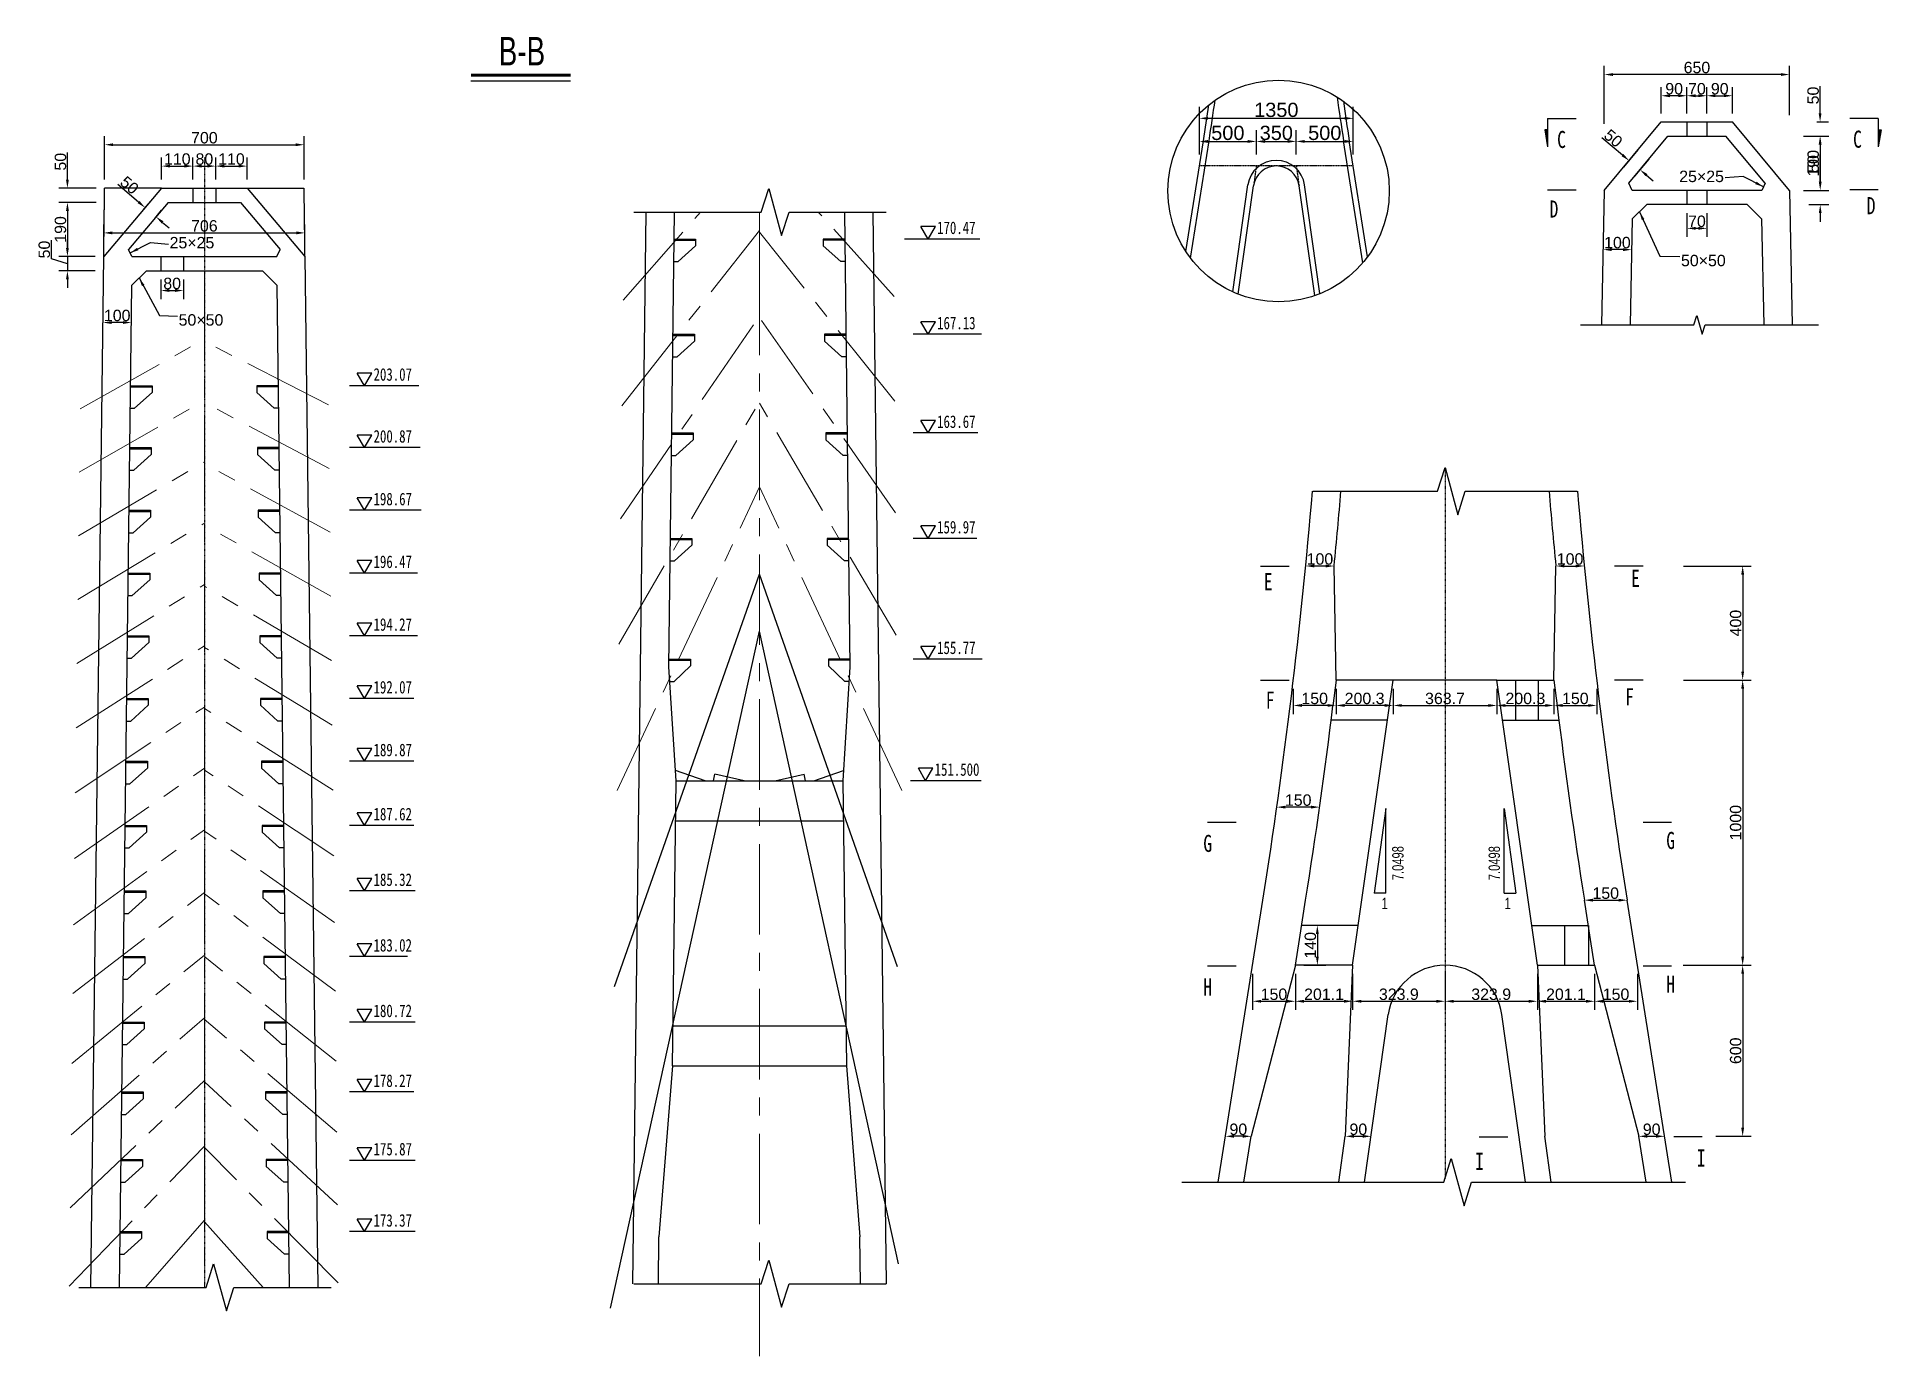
# Model space of a CAD drawing. Header units: millimetres. Extents: x 32645 to 210887, y 65210 to 90102.
# Drawn here: x 90350 to 122698, y 65210 to 88344 of the extents above; entities that cross this region are included whole.
import ezdxf
from ezdxf.enums import TextEntityAlignment as Align

# ---------------------------------------------------------------- set-up
doc = ezdxf.new("R2010")
doc.units = ezdxf.units.MM
for name, pattern in [('CENTER', [50.8, 31.75, -6.35, 6.35, -6.35]), ('DASHDOT', [1, 0.5, -0.25, 0, -0.25]), ('DASHED', [0.75, 0.5, -0.25]), ('HIDDEN', [0.375, 0.25, -0.125])]:
    doc.linetypes.add(name, pattern=pattern)
for name, color, linetype in [('1', 7, 'Continuous'), ('CX', 3, 'Continuous'), ('RED', 1, 'Continuous'), ('YC', 2, 'Continuous'), ('文本', 7, 'Continuous'), ('标注', 7, 'Continuous'), ('粗实线', 3, 'Continuous'), ('细实线', 7, 'Continuous')]:
    doc.layers.add(name, color=color, linetype=linetype)
doc.layers.add('中心线', color=1, linetype='CENTER', lineweight=15)
doc.styles.add('FS', font='', dxfattribs={"width": 0.7})
doc.styles.get("Standard").update_dxf_attribs({"font": 'arial.ttf'})
doc.styles.get('FS').set_extended_font_data('FangSong_GB2312')
doc.dimstyles.new('大样STANDARD', dxfattribs={"dimscale": 100, "dimtxt": 2, "dimasz": 1.5, "dimexe": 1.5, "dimexo": 1.5, "dimgap": 0.2, "dimtad": 1, "dimdec": 1, "dimlfac": 0.2, "dimdsep": 46, "dimtxsty": 'Standard', "dimcen": 0, "dimclrd": 4, "dimclre": 4, "dimclrt": 4, "dimadec": 0, "dimazin": 0, "dimtfac": 1, "dimtdec": 1, "dimtofl": 0, "dimtmove": 0, "dimatfit": 3, "dimfxl": 1, "dimtolj": 1, "dimtzin": 0, "dimarcsym": 0})
doc.dimstyles.new('局部STANDARD', dxfattribs={"dimscale": 100, "dimtxt": 2.5, "dimasz": 1.5, "dimexe": 2, "dimexo": 2, "dimgap": 0.2, "dimtad": 1, "dimdec": 1, "dimlfac": 0.5, "dimdsep": 46, "dimtxsty": 'Standard', "dimcen": 0, "dimclrd": 4, "dimclre": 4, "dimclrt": 4, "dimadec": 0, "dimazin": 0, "dimtfac": 1, "dimtdec": 1, "dimtofl": 0, "dimtmove": 0, "dimatfit": 3, "dimfxl": 1, "dimtolj": 1, "dimtzin": 0, "dimarcsym": 0})

msp = doc.modelspace()

# ---------------------------------------------------------------- texts
at = {"color": 4, "width": 0.7}
for p in [(114322.5571, 73555.47431), (116013.1486, 73555.47431)]:
    msp.add_text('7.0498', height=200, rotation=90, dxfattribs=at).set_placement(p)
for p in [(113935.81244, 73047.81958), (116093.94731, 73047.81958)]:
    msp.add_text('1', height=200, dxfattribs=at).set_placement(p)
at = {"layer": '1', "color": 4, "char_height": 200}
for s, insert, attachment_point in [('25×25', (119941.39281, 85998.02585), 3), ('25×25', (92677.94647, 84835.89038), 1), ('50×50', (119187.98326, 84522.48175), 1), ('50×50', (92836.15207, 83480.8143), 1)]:
    msp.add_mtext(s, dxfattribs=dict(at, insert=insert, attachment_point=attachment_point))
at = {"layer": '文本', "style": 'FS', "width": 0.75}
for s, height, p in [('C', 300, (117015.83698, 86395.6519)), ('C', 300, (122206.6586, 86400.56248)), ('D', 300, (116883.44702, 85175.27255)), ('D', 300, (122446.27943, 85233.74445)), ('170.47', 220, (106140.70729, 84886.84442)), ('167.13', 220, (106140.70729, 83216.84442)), ('203.07', 220, (96255.67122, 82315.07308)), ('163.67', 220, (106140.70729, 81486.84442)), ('200.87', 220, (96255.67122, 81230.07308)), ('198.67', 220, (96255.67122, 80130.07308)), ('159.97', 220, (106140.70729, 79636.84442)), ('196.47', 220, (96255.67122, 79030.07308)), ('E', 300, (111869.63671, 78640.04177)), ('E', 300, (118313.76983, 78698.51367)), ('194.27', 220, (96255.67122, 77930.07308)), ('155.77', 220, (106140.70729, 77521.84442)), ('192.07', 220, (96255.67122, 76830.07308)), ('F', 300, (111904.5717, 76563.25513)), ('F', 300, (118208.9657, 76621.72703)), ('189.87', 220, (96255.67122, 75730.07308)), ('151.500', 220, (106096.85436, 75386.84418)), ('187.62', 220, (96255.67122, 74605.07308)), ('G', 300, (118930.21939, 74102.45075)), ('G', 300, (110809.82879, 74051.23039)), ('185.32', 220, (96255.67122, 73455.07308)), ('183.02', 220, (96255.67122, 72305.07308)), ('H', 300, (110809.82879, 71532.12704)), ('H', 300, (118930.21939, 71583.3474)), ('180.72', 220, (96255.67122, 71155.07308)), ('178.27', 220, (96255.67122, 69930.07308)), ('175.87', 220, (96255.67122, 68730.07308)), ('I', 300, (115575.13802, 68474.66252)), ('I', 300, (119467.18351, 68533.13441)), ('173.37', 220, (96255.67122, 67480.07308))]:
    msp.add_text(s, height=height, dxfattribs=at).set_placement(p)
at = {"layer": '标注', "width": 0.7}
msp.add_text('B-B', height=500, dxfattribs=at).set_placement((98857.72999, 87844.09617), align=Align.CENTER)

# ---------------------------------------------------------------- blocks, each defined once
blk = doc.blocks.new('*D1103')
at = {"layer": '1', "color": 4, "lineweight": -2, "transparency": 16777216}
for p, q in [((110740, 86280), (110740, 86711)), ((111740, 86280), (111740, 86711)), ((110890, 86511), (111590, 86511))]:
    blk.add_line(p, q, dxfattribs=at)
at = {"layer": '1', "color": 4, "transparency": 16777216}
for points in [[(110890, 86536), (110890, 86486), (110740, 86511)], [(111590, 86536), (111590, 86486), (111740, 86511)]]:
    blk.add_solid(points, dxfattribs=at)
at = {"layer": 'DEFPOINTS', "color": 0, "transparency": 16777216}
for p in [(111740, 86511), (110740, 86080), (111740, 86080)]:
    blk.add_point(p, dxfattribs=at)
at = {"layer": '1', "color": 4, "transparency": 16777216, "insert": (111240, 86659), "char_height": 250, "attachment_point": 5}
blk.add_mtext('\\A1;500', dxfattribs=at)
blk = doc.blocks.new('*D1104')
at = {"layer": '1', "color": 4, "lineweight": -2, "transparency": 16777216}
for p, q in [((111740, 86280), (111740, 86711)), ((112440, 86280), (112440, 86711)), ((111890, 86511), (112290, 86511))]:
    blk.add_line(p, q, dxfattribs=at)
at = {"layer": '1', "color": 4, "transparency": 16777216}
for points in [[(111890, 86536), (111890, 86486), (111740, 86511)], [(112290, 86536), (112290, 86486), (112440, 86511)]]:
    blk.add_solid(points, dxfattribs=at)
at = {"layer": 'DEFPOINTS', "color": 0, "transparency": 16777216}
for p in [(112440, 86511), (111740, 86080), (112440, 86080)]:
    blk.add_point(p, dxfattribs=at)
at = {"layer": '1', "color": 4, "transparency": 16777216, "insert": (112090, 86659), "char_height": 250, "attachment_point": 5}
blk.add_mtext('\\A1;350', dxfattribs=at)
blk = doc.blocks.new('*D1105')
at = {"layer": '1', "color": 4, "lineweight": -2, "transparency": 16777216}
for p, q in [((112440, 86280), (112440, 86711)), ((113440, 86280), (113440, 86711)), ((112590, 86511), (113290, 86511))]:
    blk.add_line(p, q, dxfattribs=at)
at = {"layer": '1', "color": 4, "transparency": 16777216}
for points in [[(112590, 86536), (112590, 86486), (112440, 86511)], [(113290, 86536), (113290, 86486), (113440, 86511)]]:
    blk.add_solid(points, dxfattribs=at)
at = {"layer": 'DEFPOINTS', "color": 0, "transparency": 16777216}
for p in [(113440, 86511), (112440, 86080), (113440, 86080)]:
    blk.add_point(p, dxfattribs=at)
at = {"layer": '1', "color": 4, "transparency": 16777216, "insert": (112940, 86659), "char_height": 250, "attachment_point": 5}
blk.add_mtext('\\A1;500', dxfattribs=at)
blk = doc.blocks.new('*D1106')
at = {"layer": '1', "color": 4, "lineweight": -2, "transparency": 16777216}
for p, q in [((110740, 86280), (110740, 87116)), ((113440, 86280), (113440, 87116)), ((110890, 86916), (113290, 86916))]:
    blk.add_line(p, q, dxfattribs=at)
at = {"layer": '1', "color": 4, "transparency": 16777216}
for points in [[(110890, 86941), (110890, 86891), (110740, 86916)], [(113290, 86941), (113290, 86891), (113440, 86916)]]:
    blk.add_solid(points, dxfattribs=at)
at = {"layer": 'DEFPOINTS', "color": 0, "transparency": 16777216}
for p in [(113440, 86916), (110740, 86080), (113440, 86080)]:
    blk.add_point(p, dxfattribs=at)
at = {"layer": '1', "color": 4, "transparency": 16777216, "insert": (112090, 87063), "char_height": 250, "attachment_point": 5}
blk.add_mtext('\\A1;1350', dxfattribs=at)
blk = doc.blocks.new('*D1120')
at = {"layer": '1', "color": 4, "lineweight": -2, "transparency": 16777216}
for p, q in [((119293, 85253), (119293, 84837)), ((119643, 85253), (119643, 84837)), ((119443, 84987), (119493, 84987))]:
    blk.add_line(p, q, dxfattribs=at)
at = {"layer": '1', "color": 4, "transparency": 16777216}
for points in [[(119443, 85012), (119443, 84962), (119293, 84987)], [(119493, 85012), (119493, 84962), (119643, 84987)]]:
    blk.add_solid(points, dxfattribs=at)
at = {"layer": 'DEFPOINTS', "color": 0, "transparency": 16777216}
for p in [(119293, 85403), (119643, 85403), (119643, 84987)]:
    blk.add_point(p, dxfattribs=at)
at = {"layer": '1', "color": 4, "transparency": 16777216, "insert": (119468, 85109), "char_height": 200, "attachment_point": 5}
blk.add_mtext('\\A1;70', dxfattribs=at)
blk = doc.blocks.new('*D1121')
at = {"layer": '1', "color": 4, "lineweight": -2, "transparency": 16777216}
for p, q in [((117843, 86819), (117843, 87834)), ((120943, 87684), (117993, 87684)), ((121093, 86974), (121093, 87834))]:
    blk.add_line(p, q, dxfattribs=at)
at = {"layer": '1', "color": 4, "transparency": 16777216}
for points in [[(117993, 87709), (117993, 87659), (117843, 87684)], [(120943, 87709), (120943, 87659), (121093, 87684)]]:
    blk.add_solid(points, dxfattribs=at)
at = {"layer": 'DEFPOINTS', "color": 0, "transparency": 16777216}
for p in [(117843, 87684), (121093, 86824), (117843, 86669)]:
    blk.add_point(p, dxfattribs=at)
at = {"layer": '1', "color": 4, "transparency": 16777216, "insert": (119468, 87806), "char_height": 200, "attachment_point": 5}
blk.add_mtext('\\A1;650', dxfattribs=at)
blk = doc.blocks.new('*D1122')
at = {"layer": '1', "color": 4, "lineweight": -2, "transparency": 16777216}
for p, q in [((121628, 87003), (121628, 87479)), ((121571, 86853), (121778, 86853)), ((121571, 86603), (121778, 86603)), ((121628, 86453), (121628, 86303))]:
    blk.add_line(p, q, dxfattribs=at)
at = {"layer": '1', "color": 4, "transparency": 16777216}
for points in [[(121603, 87003), (121653, 87003), (121628, 86853)], [(121603, 86453), (121653, 86453), (121628, 86603)]]:
    blk.add_solid(points, dxfattribs=at)
at = {"layer": 'DEFPOINTS', "color": 0, "transparency": 16777216}
for p in [(121421, 86853), (121628, 86853), (121421, 86603)]:
    blk.add_point(p, dxfattribs=at)
at = {"layer": '1', "color": 4, "transparency": 16777216, "insert": (121506, 87316), "char_height": 200, "attachment_point": 5, "rotation": 90}
blk.add_mtext('\\A1;50', dxfattribs=at)
blk = doc.blocks.new('*D1123')
at = {"layer": '1', "color": 4, "lineweight": -2, "transparency": 16777216}
blk.add_line((118173, 84613), (117973, 84613), dxfattribs=at)
at = {"layer": '1', "color": 4, "transparency": 16777216}
for points in [[(117973, 84638), (117973, 84588), (117823, 84613)], [(118173, 84638), (118173, 84588), (118323, 84613)]]:
    blk.add_solid(points, dxfattribs=at)
at = {"layer": 'DEFPOINTS', "color": 0, "transparency": 16777216}
for p in [(117823, 84613), (117823, 84613), (118323, 84613)]:
    blk.add_point(p, dxfattribs=at)
at = {"layer": '1', "color": 4, "transparency": 16777216, "insert": (118073, 84735), "char_height": 200, "attachment_point": 5}
blk.add_mtext('\\A1;100', dxfattribs=at)
blk = doc.blocks.new('*D1124')
at = {"layer": '1', "color": 4, "lineweight": -2, "transparency": 16777216}
for p, q in [((121335, 86603), (121780, 86603)), ((121630, 86453), (121630, 85803)), ((121335, 85653), (121780, 85653))]:
    blk.add_line(p, q, dxfattribs=at)
at = {"layer": '1', "color": 4, "transparency": 16777216}
for points in [[(121605, 86453), (121655, 86453), (121630, 86603)], [(121605, 85803), (121655, 85803), (121630, 85653)]]:
    blk.add_solid(points, dxfattribs=at)
at = {"layer": 'DEFPOINTS', "color": 0, "transparency": 16777216}
for p in [(121185, 86603), (121185, 85653), (121630, 85653)]:
    blk.add_point(p, dxfattribs=at)
at = {"layer": '1', "color": 4, "transparency": 16777216, "insert": (121508, 86128), "char_height": 200, "attachment_point": 5, "rotation": 90}
blk.add_mtext('\\A1;190', dxfattribs=at)
blk = doc.blocks.new('*D1206')
at = {"layer": '1', "color": 4, "lineweight": -2, "transparency": 16777216}
for p, q in [((119293, 87003), (119293, 87462)), ((119643, 87003), (119643, 87462)), ((119443, 87312), (119493, 87312))]:
    blk.add_line(p, q, dxfattribs=at)
at = {"layer": '1', "color": 4, "transparency": 16777216}
for points in [[(119443, 87337), (119443, 87287), (119293, 87312)], [(119493, 87337), (119493, 87287), (119643, 87312)]]:
    blk.add_solid(points, dxfattribs=at)
at = {"layer": 'DEFPOINTS', "color": 0, "transparency": 16777216}
for p in [(119643, 87312), (119293, 86853), (119643, 86853)]:
    blk.add_point(p, dxfattribs=at)
at = {"layer": '1', "color": 4, "transparency": 16777216, "insert": (119468, 87434), "char_height": 200, "attachment_point": 5}
blk.add_mtext('\\A1;70', dxfattribs=at)
blk = doc.blocks.new('*D1231')
at = {"layer": '1', "color": 4, "lineweight": -2, "transparency": 16777216}
for p, q in [((119628, 72064), (120420, 72064)), ((120270, 71914), (120270, 69214)), ((119799, 69064), (120420, 69064))]:
    blk.add_line(p, q, dxfattribs=at)
at = {"layer": '1', "color": 4, "transparency": 16777216}
for points in [[(120245, 71914), (120295, 71914), (120270, 72064)], [(120245, 69214), (120295, 69214), (120270, 69064)]]:
    blk.add_solid(points, dxfattribs=at)
at = {"layer": 'DEFPOINTS', "color": 0, "transparency": 16777216}
for p in [(119478, 72064), (119649, 69064), (120270, 69064)]:
    blk.add_point(p, dxfattribs=at)
at = {"layer": '1', "color": 4, "transparency": 16777216, "insert": (120148, 70564), "char_height": 200, "attachment_point": 5, "rotation": 90}
blk.add_mtext('\\A1;600', dxfattribs=at)
blk = doc.blocks.new('*D1232')
at = {"layer": '1', "color": 4, "lineweight": -2, "transparency": 16777216}
for p, q in [((117143, 79065), (117343, 79065)), ((116993, 78915), (116993, 78915))]:
    blk.add_line(p, q, dxfattribs=at)
at = {"layer": '1', "color": 4, "transparency": 16777216}
for points in [[(117143, 79090), (117143, 79040), (116993, 79065)], [(117343, 79090), (117343, 79040), (117493, 79065)]]:
    blk.add_solid(points, dxfattribs=at)
at = {"layer": 'DEFPOINTS', "color": 0, "transparency": 16777216}
for p in [(116993, 79065), (117493, 79065), (117493, 79065)]:
    blk.add_point(p, dxfattribs=at)
at = {"layer": '1', "color": 4, "transparency": 16777216, "insert": (117243, 79187), "char_height": 200, "attachment_point": 5}
blk.add_mtext('\\A1;100', dxfattribs=at)
blk = doc.blocks.new('*D1233')
at = {"layer": '1', "color": 4, "lineweight": -2, "transparency": 16777216}
blk.add_line((113454, 69064), (113604, 69064), dxfattribs=at)
at = {"layer": '1', "color": 4, "transparency": 16777216}
for points in [[(113454, 69089), (113454, 69039), (113304, 69064)], [(113604, 69089), (113604, 69039), (113754, 69064)]]:
    blk.add_solid(points, dxfattribs=at)
at = {"layer": 'DEFPOINTS', "color": 0, "transparency": 16777216}
for p in [(113304, 69064), (113754, 69064), (113754, 69064)]:
    blk.add_point(p, dxfattribs=at)
at = {"layer": '1', "color": 4, "transparency": 16777216, "insert": (113529, 69186), "char_height": 200, "attachment_point": 5}
blk.add_mtext('\\A1;90', dxfattribs=at)
blk = doc.blocks.new('*D1234')
at = {"layer": '1', "color": 4, "lineweight": -2, "transparency": 16777216}
blk.add_line((111499, 69064), (111349, 69064), dxfattribs=at)
at = {"layer": '1', "color": 4, "transparency": 16777216}
for points in [[(111349, 69089), (111349, 69039), (111199, 69064)], [(111499, 69089), (111499, 69039), (111649, 69064)]]:
    blk.add_solid(points, dxfattribs=at)
at = {"layer": 'DEFPOINTS', "color": 0, "transparency": 16777216}
for p in [(111199, 69064), (111199, 69064), (111649, 69064)]:
    blk.add_point(p, dxfattribs=at)
at = {"layer": '1', "color": 4, "transparency": 16777216, "insert": (111424, 69186), "char_height": 200, "attachment_point": 5}
blk.add_mtext('\\A1;90', dxfattribs=at)
blk = doc.blocks.new('*D1235')
at = {"layer": '1', "color": 4, "lineweight": -2, "transparency": 16777216}
for p, q in [((114140, 76914), (114140, 76470)), ((115958, 76914), (115958, 76470)), ((114290, 76620), (115808, 76620))]:
    blk.add_line(p, q, dxfattribs=at)
at = {"layer": '1', "color": 4, "transparency": 16777216}
for points in [[(114290, 76645), (114290, 76595), (114140, 76620)], [(115808, 76645), (115808, 76595), (115958, 76620)]]:
    blk.add_solid(points, dxfattribs=at)
at = {"layer": 'DEFPOINTS', "color": 0, "transparency": 16777216}
for p in [(114140, 77064), (115958, 77064), (115958, 76620)]:
    blk.add_point(p, dxfattribs=at)
at = {"layer": '1', "color": 4, "transparency": 16777216, "insert": (115049, 76742), "char_height": 200, "attachment_point": 5}
blk.add_mtext('\\A1;363.7', dxfattribs=at)
blk = doc.blocks.new('*D1236')
at = {"layer": '1', "color": 4, "lineweight": -2, "transparency": 16777216}
for p, q in [((119235, 79064), (120420, 79064)), ((120270, 78914), (120270, 77214)), ((119235, 77064), (120420, 77064))]:
    blk.add_line(p, q, dxfattribs=at)
at = {"layer": '1', "color": 4, "transparency": 16777216}
for points in [[(120245, 78914), (120295, 78914), (120270, 79064)], [(120245, 77214), (120295, 77214), (120270, 77064)]]:
    blk.add_solid(points, dxfattribs=at)
at = {"layer": 'DEFPOINTS', "color": 0, "transparency": 16777216}
for p in [(119085, 79064), (119085, 77064), (120270, 77064)]:
    blk.add_point(p, dxfattribs=at)
at = {"layer": '1', "color": 4, "transparency": 16777216, "insert": (120148, 78064), "char_height": 200, "attachment_point": 5, "rotation": 90}
blk.add_mtext('\\A1;400', dxfattribs=at)
blk = doc.blocks.new('*D1237')
at = {"layer": '1', "color": 4, "lineweight": -2, "transparency": 16777216}
for p, q in [((119333, 77064), (120420, 77064)), ((120270, 76914), (120270, 72214)), ((119226, 72064), (120420, 72064))]:
    blk.add_line(p, q, dxfattribs=at)
at = {"layer": '1', "color": 4, "transparency": 16777216}
for points in [[(120245, 76914), (120295, 76914), (120270, 77064)], [(120245, 72214), (120295, 72214), (120270, 72064)]]:
    blk.add_solid(points, dxfattribs=at)
at = {"layer": 'DEFPOINTS', "color": 0, "transparency": 16777216}
for p in [(119183, 77064), (119076, 72064), (120270, 72064)]:
    blk.add_point(p, dxfattribs=at)
at = {"layer": '1', "color": 4, "transparency": 16777216, "insert": (120148, 74564), "char_height": 200, "attachment_point": 5, "rotation": 90}
blk.add_mtext('\\A1;1000', dxfattribs=at)
blk = doc.blocks.new('*D1238')
at = {"layer": '1', "color": 4, "lineweight": -2, "transparency": 16777216}
for p, q in [((117493, 73355), (117493, 73355)), ((117643, 73205), (118093, 73205)), ((118243, 73355), (118243, 73355))]:
    blk.add_line(p, q, dxfattribs=at)
at = {"layer": '1', "color": 4, "transparency": 16777216}
for points in [[(117643, 73230), (117643, 73180), (117493, 73205)], [(118093, 73230), (118093, 73180), (118243, 73205)]]:
    blk.add_solid(points, dxfattribs=at)
at = {"layer": 'DEFPOINTS', "color": 0, "transparency": 16777216}
for p in [(117493, 73205), (118243, 73205), (118243, 73205)]:
    blk.add_point(p, dxfattribs=at)
at = {"layer": '1', "color": 4, "transparency": 16777216, "insert": (117868, 73327), "char_height": 200, "attachment_point": 5}
blk.add_mtext('\\A1;150', dxfattribs=at)
blk = doc.blocks.new('*D1239')
at = {"layer": '1', "color": 4, "lineweight": -2, "transparency": 16777216}
for p, q in [((112645, 72764), (112960, 72764)), ((112810, 72614), (112810, 72214)), ((112574, 72064), (112960, 72064))]:
    blk.add_line(p, q, dxfattribs=at)
at = {"layer": '1', "color": 4, "transparency": 16777216}
for points in [[(112785, 72614), (112835, 72614), (112810, 72764)], [(112785, 72214), (112835, 72214), (112810, 72064)]]:
    blk.add_solid(points, dxfattribs=at)
at = {"layer": 'DEFPOINTS', "color": 0, "transparency": 16777216}
for p in [(112495, 72764), (112424, 72064), (112810, 72064)]:
    blk.add_point(p, dxfattribs=at)
at = {"layer": '1', "color": 4, "transparency": 16777216, "insert": (112688, 72414), "char_height": 200, "attachment_point": 5, "rotation": 90}
blk.add_mtext('\\A1;140', dxfattribs=at)
blk = doc.blocks.new('*D1270')
at = {"layer": '1', "color": 4, "lineweight": -2, "transparency": 16777216}
for p, q in [((119643, 87003), (119643, 87462)), ((120093, 87003), (120093, 87462)), ((119793, 87312), (119943, 87312))]:
    blk.add_line(p, q, dxfattribs=at)
at = {"layer": '1', "color": 4, "transparency": 16777216}
for points in [[(119793, 87337), (119793, 87287), (119643, 87312)], [(119943, 87337), (119943, 87287), (120093, 87312)]]:
    blk.add_solid(points, dxfattribs=at)
at = {"layer": 'DEFPOINTS', "color": 0, "transparency": 16777216}
for p in [(120093, 87312), (119643, 86853), (120093, 86853)]:
    blk.add_point(p, dxfattribs=at)
at = {"layer": '1', "color": 4, "transparency": 16777216, "insert": (119868, 87434), "char_height": 200, "attachment_point": 5}
blk.add_mtext('\\A1;90', dxfattribs=at)
blk = doc.blocks.new('*D1271')
at = {"layer": '1', "color": 4, "lineweight": -2, "transparency": 16777216}
for p, q in [((118843, 87003), (118843, 87462)), ((119293, 87003), (119293, 87462)), ((119143, 87312), (118993, 87312))]:
    blk.add_line(p, q, dxfattribs=at)
at = {"layer": '1', "color": 4, "transparency": 16777216}
for points in [[(118993, 87337), (118993, 87287), (118843, 87312)], [(119143, 87337), (119143, 87287), (119293, 87312)]]:
    blk.add_solid(points, dxfattribs=at)
at = {"layer": 'DEFPOINTS', "color": 0, "transparency": 16777216}
for p in [(118843, 87312), (118843, 86853), (119293, 86853)]:
    blk.add_point(p, dxfattribs=at)
at = {"layer": '1', "color": 4, "transparency": 16777216, "insert": (119068, 87434), "char_height": 200, "attachment_point": 5}
blk.add_mtext('\\A1;90', dxfattribs=at)
blk = doc.blocks.new('*D1272')
at = {"layer": '1', "color": 4, "lineweight": -2, "transparency": 16777216}
for p, q in [((118163, 86271), (117797, 86575)), ((118434, 86361), (118182, 86059)), ((118626, 86201), (118374, 85899)), ((118585, 85918), (118700, 85822))]:
    blk.add_line(p, q, dxfattribs=at)
at = {"layer": '1', "color": 4, "transparency": 16777216}
for points in [[(118179, 86290), (118147, 86251), (118278, 86174)], [(118601, 85938), (118569, 85899), (118470, 86014)]]:
    blk.add_solid(points, dxfattribs=at)
at = {"layer": 'DEFPOINTS', "color": 0, "transparency": 16777216}
for p in [(118530, 86476), (118278, 86174), (118722, 86316)]:
    blk.add_point(p, dxfattribs=at)
at = {"layer": '1', "color": 4, "transparency": 16777216, "insert": (118000, 86565), "char_height": 200, "attachment_point": 5, "rotation": 320.1944}
blk.add_mtext('\\A1;50', dxfattribs=at)
blk = doc.blocks.new('*D1286')
at = {"layer": '1', "color": 4, "lineweight": -2, "ltscale": 2, "transparency": 16777216}
for p, q in [((121630, 85803), (121630, 86279)), ((121433, 85653), (121780, 85653)), ((121433, 85403), (121780, 85403)), ((121630, 85253), (121630, 85103))]:
    blk.add_line(p, q, dxfattribs=at)
at = {"layer": '1', "color": 4, "ltscale": 2, "transparency": 16777216}
for points in [[(121605, 85803), (121655, 85803), (121630, 85653)], [(121605, 85253), (121655, 85253), (121630, 85403)]]:
    blk.add_solid(points, dxfattribs=at)
at = {"layer": 'DEFPOINTS', "color": 0, "ltscale": 2, "transparency": 16777216}
for p in [(121283, 85653), (121283, 85403), (121630, 85653)]:
    blk.add_point(p, dxfattribs=at)
at = {"layer": '1', "color": 4, "ltscale": 2, "transparency": 16777216, "insert": (121508, 86116), "char_height": 200, "attachment_point": 5, "rotation": 90}
blk.add_mtext('\\A1;50', dxfattribs=at)
blk = doc.blocks.new('*D1289')
at = {"layer": '1', "color": 4, "lineweight": -2, "transparency": 16777216}
blk.add_line((112699, 74837), (112249, 74837), dxfattribs=at)
at = {"layer": '1', "color": 4, "transparency": 16777216}
for points in [[(112249, 74862), (112249, 74812), (112099, 74837)], [(112699, 74862), (112699, 74812), (112849, 74837)]]:
    blk.add_solid(points, dxfattribs=at)
at = {"layer": 'DEFPOINTS', "color": 0, "transparency": 16777216}
for p in [(112099, 74837), (112099, 74837), (112849, 74837)]:
    blk.add_point(p, dxfattribs=at)
at = {"layer": '1', "color": 4, "transparency": 16777216, "insert": (112474, 74959), "char_height": 200, "attachment_point": 5}
blk.add_mtext('\\A1;150', dxfattribs=at)
blk = doc.blocks.new('*D1290')
at = {"layer": '1', "color": 4, "lineweight": -2, "transparency": 16777216}
for p, q in [((112955, 79065), (112755, 79065)), ((113105, 78915), (113105, 78915))]:
    blk.add_line(p, q, dxfattribs=at)
at = {"layer": '1', "color": 4, "transparency": 16777216}
for points in [[(112755, 79090), (112755, 79040), (112605, 79065)], [(112955, 79090), (112955, 79040), (113105, 79065)]]:
    blk.add_solid(points, dxfattribs=at)
at = {"layer": 'DEFPOINTS', "color": 0, "transparency": 16777216}
for p in [(112605, 79065), (112605, 79065), (113105, 79065)]:
    blk.add_point(p, dxfattribs=at)
at = {"layer": '1', "color": 4, "transparency": 16777216, "insert": (112855, 79187), "char_height": 200, "attachment_point": 5}
blk.add_mtext('\\A1;100', dxfattribs=at)
blk = doc.blocks.new('*D1291')
at = {"layer": '1', "color": 4, "lineweight": -2, "transparency": 16777216}
blk.add_line((118599, 69064), (118749, 69064), dxfattribs=at)
at = {"layer": '1', "color": 4, "transparency": 16777216}
for points in [[(118599, 69089), (118599, 69039), (118449, 69064)], [(118749, 69089), (118749, 69039), (118899, 69064)]]:
    blk.add_solid(points, dxfattribs=at)
at = {"layer": 'DEFPOINTS', "color": 0, "transparency": 16777216}
for p in [(118449, 69064), (118899, 69064), (118899, 69064)]:
    blk.add_point(p, dxfattribs=at)
at = {"layer": '1', "color": 4, "transparency": 16777216, "insert": (118674, 69186), "char_height": 200, "attachment_point": 5}
blk.add_mtext('\\A1;90', dxfattribs=at)
blk = doc.blocks.new('*D1307')
at = {"layer": '1', "color": 4, "lineweight": -2, "ltscale": 2, "transparency": 16777216}
for p, q in [((115958, 76914), (115958, 76470)), ((116960, 76914), (116960, 76470)), ((116108, 76620), (116810, 76620))]:
    blk.add_line(p, q, dxfattribs=at)
at = {"layer": '1', "color": 4, "ltscale": 2, "transparency": 16777216}
for points in [[(116108, 76645), (116108, 76595), (115958, 76620)], [(116810, 76645), (116810, 76595), (116960, 76620)]]:
    blk.add_solid(points, dxfattribs=at)
at = {"layer": 'DEFPOINTS', "color": 0, "ltscale": 2, "transparency": 16777216}
for p in [(115958, 77064), (116960, 77064), (116960, 76620)]:
    blk.add_point(p, dxfattribs=at)
at = {"layer": '1', "color": 4, "ltscale": 2, "transparency": 16777216, "insert": (116459, 76742), "char_height": 200, "attachment_point": 5}
blk.add_mtext('\\A1;200.3', dxfattribs=at)
blk = doc.blocks.new('*D1308')
at = {"layer": '1', "color": 4, "lineweight": -2, "ltscale": 2, "transparency": 16777216}
for p, q in [((116960, 76914), (116960, 76470)), ((117710, 76914), (117710, 76470)), ((117110, 76620), (117560, 76620))]:
    blk.add_line(p, q, dxfattribs=at)
at = {"layer": '1', "color": 4, "ltscale": 2, "transparency": 16777216}
for points in [[(117110, 76645), (117110, 76595), (116960, 76620)], [(117560, 76645), (117560, 76595), (117710, 76620)]]:
    blk.add_solid(points, dxfattribs=at)
at = {"layer": 'DEFPOINTS', "color": 0, "ltscale": 2, "transparency": 16777216}
for p in [(116960, 77064), (117710, 77064), (117710, 76620)]:
    blk.add_point(p, dxfattribs=at)
at = {"layer": '1', "color": 4, "ltscale": 2, "transparency": 16777216, "insert": (117335, 76742), "char_height": 200, "attachment_point": 5}
blk.add_mtext('\\A1;150', dxfattribs=at)
blk = doc.blocks.new('*D1309')
at = {"layer": '1', "color": 4, "lineweight": -2, "ltscale": 2, "transparency": 16777216}
for p, q in [((113138, 76914), (113138, 76470)), ((114140, 76914), (114140, 76470)), ((113990, 76620), (113288, 76620))]:
    blk.add_line(p, q, dxfattribs=at)
at = {"layer": '1', "color": 4, "ltscale": 2, "transparency": 16777216}
for points in [[(113288, 76645), (113288, 76595), (113138, 76620)], [(113990, 76645), (113990, 76595), (114140, 76620)]]:
    blk.add_solid(points, dxfattribs=at)
at = {"layer": 'DEFPOINTS', "color": 0, "ltscale": 2, "transparency": 16777216}
for p in [(113138, 77064), (114140, 77064), (113138, 76620)]:
    blk.add_point(p, dxfattribs=at)
at = {"layer": '1', "color": 4, "ltscale": 2, "transparency": 16777216, "insert": (113639, 76742), "char_height": 200, "attachment_point": 5}
blk.add_mtext('\\A1;200.3', dxfattribs=at)
blk = doc.blocks.new('*D1310')
at = {"layer": '1', "color": 4, "lineweight": -2, "ltscale": 2, "transparency": 16777216}
for p, q in [((112388, 76914), (112388, 76470)), ((113138, 76914), (113138, 76470)), ((112988, 76620), (112538, 76620))]:
    blk.add_line(p, q, dxfattribs=at)
at = {"layer": '1', "color": 4, "ltscale": 2, "transparency": 16777216}
for points in [[(112538, 76645), (112538, 76595), (112388, 76620)], [(112988, 76645), (112988, 76595), (113138, 76620)]]:
    blk.add_solid(points, dxfattribs=at)
at = {"layer": 'DEFPOINTS', "color": 0, "ltscale": 2, "transparency": 16777216}
for p in [(112388, 77064), (113138, 77064), (112388, 76620)]:
    blk.add_point(p, dxfattribs=at)
at = {"layer": '1', "color": 4, "ltscale": 2, "transparency": 16777216, "insert": (112763, 76742), "char_height": 200, "attachment_point": 5}
blk.add_mtext('\\A1;150', dxfattribs=at)
blk = doc.blocks.new('*D1311')
at = {"layer": '1', "color": 4, "lineweight": -2, "ltscale": 2, "transparency": 16777216}
for p, q in [((111674, 71914), (111674, 71282)), ((112424, 71914), (112424, 71282)), ((111824, 71432), (112274, 71432))]:
    blk.add_line(p, q, dxfattribs=at)
at = {"layer": '1', "color": 4, "ltscale": 2, "transparency": 16777216}
for points in [[(111824, 71457), (111824, 71407), (111674, 71432)], [(112274, 71457), (112274, 71407), (112424, 71432)]]:
    blk.add_solid(points, dxfattribs=at)
at = {"layer": 'DEFPOINTS', "color": 0, "ltscale": 2, "transparency": 16777216}
for p in [(111674, 72064), (112424, 72064), (112424, 71432)]:
    blk.add_point(p, dxfattribs=at)
at = {"layer": '1', "color": 4, "ltscale": 2, "transparency": 16777216, "insert": (112049, 71554), "char_height": 200, "attachment_point": 5}
blk.add_mtext('\\A1;150', dxfattribs=at)
blk = doc.blocks.new('*D1312')
at = {"layer": '1', "color": 4, "lineweight": -2, "ltscale": 2, "transparency": 16777216}
for p, q in [((112424, 71914), (112424, 71282)), ((113429, 71914), (113429, 71282)), ((112574, 71432), (113279, 71432))]:
    blk.add_line(p, q, dxfattribs=at)
at = {"layer": '1', "color": 4, "ltscale": 2, "transparency": 16777216}
for points in [[(112574, 71457), (112574, 71407), (112424, 71432)], [(113279, 71457), (113279, 71407), (113429, 71432)]]:
    blk.add_solid(points, dxfattribs=at)
at = {"layer": 'DEFPOINTS', "color": 0, "ltscale": 2, "transparency": 16777216}
for p in [(112424, 72064), (113429, 72064), (113429, 71432)]:
    blk.add_point(p, dxfattribs=at)
at = {"layer": '1', "color": 4, "ltscale": 2, "transparency": 16777216, "insert": (112927, 71554), "char_height": 200, "attachment_point": 5}
blk.add_mtext('\\A1;201.1', dxfattribs=at)
blk = doc.blocks.new('*D1313')
at = {"layer": '1', "color": 4, "lineweight": -2, "ltscale": 2, "transparency": 16777216}
for p, q in [((113429, 71914), (113429, 71282)), ((115049, 71914), (115049, 71282)), ((113579, 71432), (114899, 71432))]:
    blk.add_line(p, q, dxfattribs=at)
at = {"layer": '1', "color": 4, "ltscale": 2, "transparency": 16777216}
for points in [[(113579, 71457), (113579, 71407), (113429, 71432)], [(114899, 71457), (114899, 71407), (115049, 71432)]]:
    blk.add_solid(points, dxfattribs=at)
at = {"layer": 'DEFPOINTS', "color": 0, "ltscale": 2, "transparency": 16777216}
for p in [(113429, 72064), (115049, 72064), (115049, 71432)]:
    blk.add_point(p, dxfattribs=at)
at = {"layer": '1', "color": 4, "ltscale": 2, "transparency": 16777216, "insert": (114239, 71554), "char_height": 200, "attachment_point": 5}
blk.add_mtext('\\A1;323.9', dxfattribs=at)
blk = doc.blocks.new('*D1314')
at = {"layer": '1', "color": 4, "lineweight": -2, "ltscale": 2, "transparency": 16777216}
for p, q in [((115049, 71914), (115049, 71282)), ((116669, 71914), (116669, 71282)), ((115199, 71432), (116519, 71432))]:
    blk.add_line(p, q, dxfattribs=at)
at = {"layer": '1', "color": 4, "ltscale": 2, "transparency": 16777216}
for points in [[(115199, 71457), (115199, 71407), (115049, 71432)], [(116519, 71457), (116519, 71407), (116669, 71432)]]:
    blk.add_solid(points, dxfattribs=at)
at = {"layer": 'DEFPOINTS', "color": 0, "ltscale": 2, "transparency": 16777216}
for p in [(115049, 72064), (116669, 72064), (116669, 71432)]:
    blk.add_point(p, dxfattribs=at)
at = {"layer": '1', "color": 4, "ltscale": 2, "transparency": 16777216, "insert": (115859, 71554), "char_height": 200, "attachment_point": 5}
blk.add_mtext('\\A1;323.9', dxfattribs=at)
blk = doc.blocks.new('*D1315')
at = {"layer": '1', "color": 4, "lineweight": -2, "ltscale": 2, "transparency": 16777216}
for p, q in [((116669, 71914), (116669, 71282)), ((117674, 71914), (117674, 71282)), ((116819, 71432), (117524, 71432))]:
    blk.add_line(p, q, dxfattribs=at)
at = {"layer": '1', "color": 4, "ltscale": 2, "transparency": 16777216}
for points in [[(116819, 71457), (116819, 71407), (116669, 71432)], [(117524, 71457), (117524, 71407), (117674, 71432)]]:
    blk.add_solid(points, dxfattribs=at)
at = {"layer": 'DEFPOINTS', "color": 0, "ltscale": 2, "transparency": 16777216}
for p in [(116669, 72064), (117674, 72064), (117674, 71432)]:
    blk.add_point(p, dxfattribs=at)
at = {"layer": '1', "color": 4, "ltscale": 2, "transparency": 16777216, "insert": (117171, 71554), "char_height": 200, "attachment_point": 5}
blk.add_mtext('\\A1;201.1', dxfattribs=at)
blk = doc.blocks.new('*D1316')
at = {"layer": '1', "color": 4, "lineweight": -2, "ltscale": 2, "transparency": 16777216}
for p, q in [((117674, 71914), (117674, 71282)), ((118424, 71914), (118424, 71282)), ((117824, 71432), (118274, 71432))]:
    blk.add_line(p, q, dxfattribs=at)
at = {"layer": '1', "color": 4, "ltscale": 2, "transparency": 16777216}
for points in [[(117824, 71457), (117824, 71407), (117674, 71432)], [(118274, 71457), (118274, 71407), (118424, 71432)]]:
    blk.add_solid(points, dxfattribs=at)
at = {"layer": 'DEFPOINTS', "color": 0, "ltscale": 2, "transparency": 16777216}
for p in [(117674, 72064), (118424, 72064), (118424, 71432)]:
    blk.add_point(p, dxfattribs=at)
at = {"layer": '1', "color": 4, "ltscale": 2, "transparency": 16777216, "insert": (118049, 71554), "char_height": 200, "attachment_point": 5}
blk.add_mtext('\\A1;150', dxfattribs=at)
blk = doc.blocks.new('*D1358')
at = {"layer": '1', "color": 4, "lineweight": -2, "transparency": 16777216}
for p, q in [((90886, 85842), (90886, 86318)), ((91388, 85692), (90736, 85692)), ((91388, 85442), (90736, 85442)), ((90886, 85292), (90886, 85142))]:
    blk.add_line(p, q, dxfattribs=at)
at = {"layer": '1', "color": 4, "transparency": 16777216}
for points in [[(90861, 85842), (90911, 85842), (90886, 85692)], [(90861, 85292), (90911, 85292), (90886, 85442)]]:
    blk.add_solid(points, dxfattribs=at)
at = {"layer": 'DEFPOINTS', "color": 0, "transparency": 16777216}
for p in [(90886, 85692), (91538, 85692), (91538, 85442)]:
    blk.add_point(p, dxfattribs=at)
at = {"layer": '1', "color": 4, "transparency": 16777216, "insert": (90764, 86155), "char_height": 200, "attachment_point": 5, "rotation": 90}
blk.add_mtext('\\A1;50', dxfattribs=at)
blk = doc.blocks.new('*D1359')
at = {"layer": '1', "color": 4, "lineweight": -2, "transparency": 16777216}
for p, q in [((91383, 85442), (90736, 85442)), ((90886, 85292), (90886, 84642)), ((91373, 84492), (90736, 84492))]:
    blk.add_line(p, q, dxfattribs=at)
at = {"layer": '1', "color": 4, "transparency": 16777216}
for points in [[(90861, 85292), (90911, 85292), (90886, 85442)], [(90861, 84642), (90911, 84642), (90886, 84492)]]:
    blk.add_solid(points, dxfattribs=at)
at = {"layer": 'DEFPOINTS', "color": 0, "transparency": 16777216}
for p in [(91533, 85442), (90886, 84492), (91523, 84492)]:
    blk.add_point(p, dxfattribs=at)
at = {"layer": '1', "color": 4, "transparency": 16777216, "insert": (90764, 84967), "char_height": 200, "attachment_point": 5, "rotation": 90}
blk.add_mtext('\\A1;190', dxfattribs=at)
blk = doc.blocks.new('*D1360')
at = {"layer": '1', "color": 4, "lineweight": -2, "transparency": 16777216}
for p, q in [((92523, 84092), (92523, 83746)), ((92673, 83896), (92773, 83896)), ((92923, 84092), (92923, 83746))]:
    blk.add_line(p, q, dxfattribs=at)
at = {"layer": '1', "color": 4, "transparency": 16777216}
for points in [[(92673, 83921), (92673, 83871), (92523, 83896)], [(92773, 83921), (92773, 83871), (92923, 83896)]]:
    blk.add_solid(points, dxfattribs=at)
at = {"layer": 'DEFPOINTS', "color": 0, "transparency": 16777216}
for p in [(92523, 84242), (92923, 84242), (92923, 83896)]:
    blk.add_point(p, dxfattribs=at)
at = {"layer": '1', "color": 4, "transparency": 16777216, "insert": (92723, 84019), "char_height": 200, "attachment_point": 5}
blk.add_mtext('\\A1;80', dxfattribs=at)
blk = doc.blocks.new('*D1361')
at = {"layer": '1', "color": 4, "lineweight": -2, "transparency": 16777216}
for p, q in [((91538, 85842), (91538, 86603)), ((91688, 86453), (94888, 86453)), ((95038, 85842), (95038, 86603))]:
    blk.add_line(p, q, dxfattribs=at)
at = {"layer": '1', "color": 4, "transparency": 16777216}
for points in [[(91688, 86478), (91688, 86428), (91538, 86453)], [(94888, 86478), (94888, 86428), (95038, 86453)]]:
    blk.add_solid(points, dxfattribs=at)
at = {"layer": 'DEFPOINTS', "color": 0, "transparency": 16777216}
for p in [(95038, 86453), (91538, 85692), (95038, 85692)]:
    blk.add_point(p, dxfattribs=at)
at = {"layer": '1', "color": 4, "transparency": 16777216, "insert": (93288, 86575), "char_height": 200, "attachment_point": 5}
blk.add_mtext('\\A1;700', dxfattribs=at)
blk = doc.blocks.new('*D1362')
at = {"layer": '1', "color": 4, "lineweight": -2, "transparency": 16777216}
for p, q in [((92134, 85447), (91771, 85754)), ((92227, 85324), (92346, 85465)), ((92417, 85162), (92537, 85303)), ((92554, 85092), (92669, 84995))]:
    blk.add_line(p, q, dxfattribs=at)
at = {"layer": '1', "color": 4, "transparency": 16777216}
for points in [[(92151, 85466), (92118, 85428), (92249, 85350)], [(92571, 85111), (92538, 85073), (92440, 85189)]]:
    blk.add_solid(points, dxfattribs=at)
at = {"layer": 'DEFPOINTS', "color": 0, "transparency": 16777216}
for p in [(92130, 85209), (92249, 85350), (92321, 85048)]:
    blk.add_point(p, dxfattribs=at)
at = {"layer": '1', "color": 4, "transparency": 16777216, "insert": (91974, 85743), "char_height": 200, "attachment_point": 5, "rotation": 319.7781}
blk.add_mtext('\\A1;50', dxfattribs=at)
blk = doc.blocks.new('*D1363')
at = {"layer": '1', "color": 4, "lineweight": -2, "ltscale": 2, "transparency": 16777216}
for p, q in [((92538, 85842), (92538, 86228)), ((92688, 86078), (92938, 86078)), ((93088, 85842), (93088, 86228))]:
    blk.add_line(p, q, dxfattribs=at)
at = {"layer": '1', "color": 4, "ltscale": 2, "transparency": 16777216}
for points in [[(92688, 86103), (92688, 86053), (92538, 86078)], [(92938, 86103), (92938, 86053), (93088, 86078)]]:
    blk.add_solid(points, dxfattribs=at)
at = {"layer": 'DEFPOINTS', "color": 0, "ltscale": 2, "transparency": 16777216}
for p in [(93088, 86078), (92538, 85692), (93088, 85692)]:
    blk.add_point(p, dxfattribs=at)
at = {"layer": '1', "color": 4, "ltscale": 2, "transparency": 16777216, "insert": (92813, 86201), "char_height": 200, "attachment_point": 5}
blk.add_mtext('\\A1;110', dxfattribs=at)
blk = doc.blocks.new('*D1364')
at = {"layer": '1', "color": 4, "lineweight": -2, "ltscale": 2, "transparency": 16777216}
for p, q in [((93088, 85842), (93088, 86228)), ((93238, 86078), (93338, 86078)), ((93488, 85842), (93488, 86228))]:
    blk.add_line(p, q, dxfattribs=at)
at = {"layer": '1', "color": 4, "ltscale": 2, "transparency": 16777216}
for points in [[(93238, 86103), (93238, 86053), (93088, 86078)], [(93338, 86103), (93338, 86053), (93488, 86078)]]:
    blk.add_solid(points, dxfattribs=at)
at = {"layer": 'DEFPOINTS', "color": 0, "ltscale": 2, "transparency": 16777216}
for p in [(93488, 86078), (93088, 85692), (93488, 85692)]:
    blk.add_point(p, dxfattribs=at)
at = {"layer": '1', "color": 4, "ltscale": 2, "transparency": 16777216, "insert": (93288, 86201), "char_height": 200, "attachment_point": 5}
blk.add_mtext('\\A1;80', dxfattribs=at)
blk = doc.blocks.new('*D1365')
at = {"layer": '1', "color": 4, "lineweight": -2, "ltscale": 2, "transparency": 16777216}
for p, q in [((93488, 85842), (93488, 86228)), ((93638, 86078), (93888, 86078)), ((94038, 85842), (94038, 86228))]:
    blk.add_line(p, q, dxfattribs=at)
at = {"layer": '1', "color": 4, "ltscale": 2, "transparency": 16777216}
for points in [[(93638, 86103), (93638, 86053), (93488, 86078)], [(93888, 86103), (93888, 86053), (94038, 86078)]]:
    blk.add_solid(points, dxfattribs=at)
at = {"layer": 'DEFPOINTS', "color": 0, "ltscale": 2, "transparency": 16777216}
for p in [(94038, 86078), (93488, 85692), (94038, 85692)]:
    blk.add_point(p, dxfattribs=at)
at = {"layer": '1', "color": 4, "ltscale": 2, "transparency": 16777216, "insert": (93763, 86201), "char_height": 200, "attachment_point": 5}
blk.add_mtext('\\A1;110', dxfattribs=at)
blk = doc.blocks.new('*D1366')
at = {"layer": '1', "color": 4, "lineweight": -2, "transparency": 16777216}
blk.add_line((91859, 83335), (91659, 83335), dxfattribs=at)
at = {"layer": '1', "color": 4, "transparency": 16777216}
for points in [[(91659, 83360), (91659, 83310), (91509, 83335)], [(91859, 83360), (91859, 83310), (92009, 83335)]]:
    blk.add_solid(points, dxfattribs=at)
at = {"layer": 'DEFPOINTS', "color": 0, "transparency": 16777216}
for p in [(91509, 83335), (91509, 83335), (92009, 83335)]:
    blk.add_point(p, dxfattribs=at)
at = {"layer": '1', "color": 4, "transparency": 16777216, "insert": (91759, 83458), "char_height": 200, "attachment_point": 5}
blk.add_mtext('\\A1;100', dxfattribs=at)
blk = doc.blocks.new('*D1367')
at = {"layer": '1', "color": 4, "lineweight": -2, "ltscale": 2, "transparency": 16777216}
for p, q in [((90604, 84452), (90604, 84778)), ((90886, 84642), (90886, 84792)), ((90886, 84367), (90604, 84452)), ((91373, 84492), (90736, 84492)), ((90886, 84492), (90886, 84242)), ((91370, 84242), (90736, 84242)), ((90886, 84092), (90886, 83942))]:
    blk.add_line(p, q, dxfattribs=at)
at = {"layer": '1', "color": 4, "ltscale": 2, "transparency": 16777216}
for points in [[(90861, 84642), (90911, 84642), (90886, 84492)], [(90861, 84092), (90911, 84092), (90886, 84242)]]:
    blk.add_solid(points, dxfattribs=at)
at = {"layer": 'DEFPOINTS', "color": 0, "ltscale": 2, "transparency": 16777216}
for p in [(91523, 84492), (90886, 84242), (91520, 84242)]:
    blk.add_point(p, dxfattribs=at)
at = {"layer": '1', "color": 4, "ltscale": 2, "transparency": 16777216, "insert": (90481, 84615), "char_height": 200, "attachment_point": 5, "rotation": 90}
blk.add_mtext('\\A1;50', dxfattribs=at)
blk = doc.blocks.new('*D1368')
at = {"layer": '1', "color": 4, "lineweight": -2, "ltscale": 2, "transparency": 16777216}
for p, q in [((91523, 84642), (91523, 85057)), ((91673, 84907), (94903, 84907)), ((95053, 84642), (95053, 85057))]:
    blk.add_line(p, q, dxfattribs=at)
at = {"layer": '1', "color": 4, "ltscale": 2, "transparency": 16777216}
for points in [[(91673, 84932), (91673, 84882), (91523, 84907)], [(94903, 84932), (94903, 84882), (95053, 84907)]]:
    blk.add_solid(points, dxfattribs=at)
at = {"layer": 'DEFPOINTS', "color": 0, "ltscale": 2, "transparency": 16777216}
for p in [(95053, 84907), (91523, 84492), (95053, 84492)]:
    blk.add_point(p, dxfattribs=at)
at = {"layer": '1', "color": 4, "ltscale": 2, "transparency": 16777216, "insert": (93288, 85029), "char_height": 200, "attachment_point": 5}
blk.add_mtext('\\A1;706', dxfattribs=at)

# ---------------------------------------------------------------- dimensions: what is measured, and where the dimension line sits
at = {"layer": '1', "color": 1}
for base, p1, p2, dimstyle, picture, middle in [((117843.186, 87683.73781), (121093.186, 86823.95735), (117843.186, 86669.4752), '大样STANDARD', '*D1121', (119468.186, 87805.8524)), ((119643.186, 87311.52089), (119293.186, 86852.83117), (119643.186, 86852.83117), '大样STANDARD', '*D1206', (119468.186, 87433.63549)), ((113439.89428, 86915.55021), (110739.89428, 86080.33955), (113439.89428, 86080.33955), '局部STANDARD', '*D1106', (112089.89428, 87063.27872)), ((95037.98518, 86453.07366), (91537.98518, 85692.07308), (95037.98518, 85692.07308), '大样STANDARD', '*D1361', (93287.98518, 86575.18826)), ((111739.89428, 86511.35748), (110739.89428, 86080.33955), (111739.89428, 86080.33955), '局部STANDARD', '*D1103', (111239.89428, 86659.00072)), ((112439.89428, 86511.35748), (111739.89428, 86080.33955), (112439.89428, 86080.33955), '局部STANDARD', '*D1104', (112089.89428, 86659.08599)), ((113439.89428, 86511.35748), (112439.89428, 86080.33955), (113439.89428, 86080.33955), '局部STANDARD', '*D1105', (112939.89428, 86659.00072)), ((119643.186, 84987.01915), (119293.186, 85402.83117), (119643.186, 85402.83117), '大样STANDARD', '*D1120', (119468.186, 85109.13374)), ((117822.61356, 84613.0754), (118322.61356, 84613.0754), (117822.61356, 84613.0754), '大样STANDARD', '*D1123', (118072.61356, 84735.19)), ((92923.0965, 83896.43916), (92523.0965, 84242.04558), (92923.0965, 84242.04558), '大样STANDARD', '*D1360', (92723.0965, 84018.55376)), ((91508.74659, 83335.44298), (92008.74659, 83335.44298), (91508.74659, 83335.44298), '大样STANDARD', '*D1366', (91758.74659, 83457.55758)), ((117493.1016, 79065.28728), (116993.1016, 79065.28728), (117493.1016, 79065.28728), '大样STANDARD', '*D1232', (117243.1016, 79187.40188)), ((115958.25459, 76620.26252), (114139.61327, 77063.76478), (115958.25459, 77063.76478), '大样STANDARD', '*D1235', (115048.93393, 76742.44534)), ((118243.38792, 73205.36182), (117493.38788, 73205.36182), (118243.38792, 73205.36158), '大样STANDARD', '*D1238', (117868.3879, 73327.47642)), ((118899.34377, 69063.76478), (118449.34377, 69063.76478), (118899.34377, 69063.76478), '大样STANDARD', '*D1291', (118674.34377, 69185.87938))]:
    dim = msp.add_linear_dim(base=base, p1=p1, p2=p2, dimstyle=dimstyle, dxfattribs=at)
    dim.commit()
    dim.dimension.update_dxf_attribs({"geometry": picture, "text_midpoint": middle})
at = {"layer": '1', "color": 2}
for base, p1, p2, picture, middle in [((118843.186, 87311.52089), (119293.186, 86852.83117), (118843.186, 86852.83117), '*D1271', (119068.186, 87433.63549)), ((120093.186, 87311.52089), (119643.186, 86852.83117), (120093.186, 86852.83117), '*D1270', (119868.186, 87433.63549))]:
    dim = msp.add_linear_dim(base=base, p1=p1, p2=p2, dimstyle='大样STANDARD', override={"dimtmove": 1}, dxfattribs=at)
    dim.commit()
    dim.dimension.update_dxf_attribs({"geometry": picture, "text_midpoint": middle})
at = {"layer": '1', "color": 1}
for base, p1, p2, angle, picture, middle in [((121627.98078, 86852.83117), (121420.87493, 86602.83117), (121420.87493, 86852.83117), 90, '*D1122', (121505.86618, 87315.73703)), ((121629.9774, 85652.83117), (121185.37273, 86602.83117), (121185.37273, 85652.83117), 90, '*D1124', (121507.86281, 86127.83117)), ((90885.6918, 85692.07308), (91537.85679, 85442.07308), (91537.85679, 85692.07308), 90, '*D1358', (90763.5772, 86154.97895)), ((90885.6918, 84492.07308), (91532.52883, 85442.07308), (91523.10422, 84492.07308), 90, '*D1359', (90763.5772, 84967.07308)), ((112604.76627, 79065.28728), (113104.76627, 79065.28728), (112604.76627, 79065.28728), 180, '*D1290', (112854.76627, 79187.40188)), ((120270.19017, 77063.76478), (119085.44773, 79063.76478), (119085.44773, 77063.76478), 90, '*D1236', (120148.07557, 78063.76478)), ((120270.19017, 72063.76478), (119183.48441, 77063.76478), (119075.63355, 72063.76478), 90, '*D1237', (120148.07557, 74563.76478)), ((112098.71274, 74836.74757), (112848.71274, 74836.74757), (112098.71274, 74836.74757), 180, '*D1289', (112473.71274, 74958.86217)), ((112809.97726, 72063.76478), (112495.10241, 72763.76478), (112423.93393, 72063.76478), 90, '*D1239', (112687.86266, 72413.76478)), ((120270.19017, 69063.76478), (119477.59687, 72063.76478), (119649.41437, 69063.76478), 90, '*D1231', (120148.07557, 70563.76478)), ((111198.5241, 69063.76478), (111648.5241, 69063.76478), (111198.5241, 69063.76478), 180, '*D1234', (111423.5241, 69185.87938)), ((113753.61563, 69063.76502), (113303.61563, 69063.76502), (113753.61563, 69063.76502), 180, '*D1233', (113528.61563, 69185.87962))]:
    dim = msp.add_linear_dim(base=base, p1=p1, p2=p2, angle=angle, dimstyle='大样STANDARD', dxfattribs=at)
    dim.commit()
    dim.dimension.update_dxf_attribs({"geometry": picture, "text_midpoint": middle})
at = {"layer": '1', "color": 2}
for p1, p2, distance, picture, middle in [((118721.62674, 86316.44758), (118529.57142, 86476.49368), 393.13289, '*D1272', (118000.45561, 86564.63678)), ((92320.55314, 85047.82958), (92129.66585, 85209.26701), -184.79927, '*D1362', (91974.404, 85742.53216))]:
    dim = msp.add_aligned_dim(p1=p1, p2=p2, distance=distance, dimstyle='大样STANDARD', dxfattribs=at)
    dim.commit()
    dim.dimension.update_dxf_attribs({"geometry": picture, "text_midpoint": middle})
at = {"layer": '1', "color": 2, "ltscale": 2}
for base, p1, p2, picture, middle in [((93087.98518, 86078.48446), (92537.98518, 85692.07308), (93087.98518, 85692.07308), '*D1363', (92812.98518, 86200.59906)), ((95052.87351, 84906.96004), (91523.09684, 84492.07308), (95052.87351, 84492.07308), '*D1368', (93287.98518, 85029.07464)), ((112423.93393, 71431.893), (111673.93393, 72063.76478), (112423.93393, 72063.76478), '*D1311', (112048.93393, 71554.00759))]:
    dim = msp.add_linear_dim(base=base, p1=p1, p2=p2, dimstyle='大样STANDARD', dxfattribs=at)
    dim.commit()
    dim.dimension.update_dxf_attribs({"geometry": picture, "text_midpoint": middle})
for base, p1, p2, picture, middle in [((93487.98518, 86078.48446), (93087.98518, 85692.07308), (93487.98518, 85692.07308), '*D1364', (93287.98518, 86200.59906)), ((94037.98518, 86078.48446), (93487.98518, 85692.07308), (94037.98518, 85692.07308), '*D1365', (93762.98518, 86200.59906)), ((112387.89294, 76620.26252), (113137.89294, 77063.76478), (112387.89294, 77063.76478), '*D1310', (112762.89294, 76742.37712)), ((113137.89294, 76620.26252), (114139.61327, 77063.76478), (113137.89294, 77063.76478), '*D1309', (113638.75311, 76742.44534)), ((116959.97492, 76620.26252), (115958.25459, 77063.76478), (116959.97492, 77063.76478), '*D1307', (116459.11476, 76742.44534)), ((117709.97492, 76620.26252), (116959.97492, 77063.76478), (117709.97492, 77063.76478), '*D1308', (117334.97492, 76742.37712)), ((113429.23284, 71431.893), (112423.93393, 72063.76478), (113429.23284, 72063.76478), '*D1312', (112926.58339, 71554.00759)), ((115048.93393, 71431.893), (113429.23284, 72063.76478), (115048.93393, 72063.76454), '*D1313', (114239.08339, 71554.07581)), ((116668.63502, 71431.893), (115048.93393, 72063.76454), (116668.63502, 72063.76478), '*D1314', (115858.78448, 71554.07581)), ((117673.93393, 71431.893), (116668.63502, 72063.76478), (117673.93393, 72063.76478), '*D1315', (117171.28448, 71554.00759)), ((118423.93393, 71431.893), (117673.93393, 72063.76478), (118423.93393, 72063.76478), '*D1316', (118048.93393, 71554.00759))]:
    dim = msp.add_linear_dim(base=base, p1=p1, p2=p2, dimstyle='大样STANDARD', override={"dimtmove": 1}, dxfattribs=at)
    dim.commit()
    dim.dimension.update_dxf_attribs({"geometry": picture, "text_midpoint": middle})
dim = msp.add_linear_dim(base=(121629.9774, 85652.83117), p1=(121282.76622, 85402.83117), p2=(121282.76622, 85652.83117), angle=90, dimstyle='大样STANDARD', dxfattribs=at)
dim.commit()
dim.dimension.update_dxf_attribs({"geometry": '*D1286', "text_midpoint": (121507.86281, 86115.73703)})
dim = msp.add_linear_dim(base=(90885.6918, 84242.07308), p1=(91523.10422, 84492.07308), p2=(91519.9951, 84242.07308), angle=90, dimstyle='大样STANDARD', override={"dimtmove": 1}, dxfattribs=at)
dim.commit()
dim.dimension.update_dxf_attribs({"geometry": '*D1367', "text_midpoint": (90481.4626, 84471.70746)})

# ---------------------------------------------------------------- hatches: boundary and pattern name
at = {"layer": '细实线', "ltscale": 10}
for points in [[(116798.20389, 86714.51573), (116848.20389, 86714.51573), (116848.20389, 86414.51573)], [(122698.37413, 86714.51573), (122648.37413, 86714.51573), (122648.37413, 86414.51573)]]:
    msp.add_hatch(color=256, dxfattribs=at).paths.add_polyline_path(points)

# ---------------------------------------------------------------- linework, layer by layer
at = {"color": 2, "linetype": 'HIDDEN', "ltscale": 1.5}
for p, q in [((116283.97492, 77063.76478), (116283.97492, 76363.76478)), ((116683.97492, 77063.76478), (116683.97492, 76363.76478)), ((117147.22741, 72763.76478), (117147.22741, 72063.76478)), ((117563.22741, 72763.76478), (117563.22741, 72063.76478))]:
    msp.add_line(p, q, dxfattribs=at)
at = {"layer": '1', "color": 1}
for p, q in [((118843.186, 86852.83117), (120093.186, 86852.83117)), ((118843.186, 86852.83117), (120093.186, 86852.83117)), ((119293.186, 86852.83117), (119293.186, 86602.83117)), ((119643.186, 86852.83117), (119643.186, 86602.83117)), ((118960.27973, 86602.83117), (119976.09226, 86602.83117)), ((120605.05827, 85652.85867), (118331.31372, 85652.85867)), ((120474.57691, 85652.85867), (118461.79508, 85652.85867)), ((120348.13191, 85402.85867), (118588.24008, 85402.85867)), ((120348.13191, 85402.85867), (118588.24008, 85402.85867)), ((119293.186, 85652.85867), (119293.186, 85402.85867)), ((119293.186, 85652.85867), (119293.186, 85402.85867)), ((119643.186, 85652.85867), (119643.186, 85402.85867)), ((119643.186, 85652.85867), (119643.186, 85402.85867)), ((113137.89294, 77063.76478), (113104.61697, 79063.76478)), ((113137.89294, 77063.76478), (113104.61697, 79063.76478)), ((116959.97492, 77063.76478), (116993.2509, 79063.76478)), ((116959.97492, 77063.76478), (116993.2509, 79063.76478)), ((113137.89294, 77063.76478), (113083.55649, 76613.76478)), ((113137.89294, 77063.76478), (113083.55649, 76613.76478)), ((114139.61327, 77063.76478), (113137.89294, 77063.76478)), ((115959.39589, 77063.76478), (114139.61327, 77063.76478)), ((115958.25459, 77063.76478), (116959.97492, 77063.76478)), ((116959.97492, 77063.76478), (117014.31138, 76613.76478)), ((116959.97492, 77063.76478), (117014.31138, 76613.76478)), ((114043.51543, 76363.76478), (113052.47484, 76363.76478)), ((116054.35244, 76363.76478), (117045.39303, 76363.76478)), ((101561.34868, 75298.84418), (104487.15514, 75298.84418)), ((101561.34868, 75298.84418), (104487.15514, 75298.84418)), ((114009.88984, 74812.52883), (113805.78671, 73325.79214)), ((114009.88984, 73325.79214), (114009.88984, 74812.52883)), ((116087.97802, 73325.79214), (116087.97802, 74812.52883)), ((116087.97802, 74812.52883), (116292.08115, 73325.79214)), ((101552.66382, 74598.84418), (104495.84, 74598.84418)), ((101552.66382, 74598.84418), (104495.84, 74598.84418)), ((114009.88984, 73325.79214), (113805.78671, 73325.79214)), ((116087.97802, 73325.79214), (116292.08115, 73325.79214)), ((112423.93393, 72063.76478), (112495.10241, 72513.76478)), ((112423.93393, 72063.76478), (112495.10241, 72513.76478)), ((113528.52632, 72763.76478), (112534.64045, 72763.76478)), ((116569.34154, 72763.76478), (117563.22741, 72763.76478)), ((117673.93393, 72063.76478), (117602.76545, 72513.76478)), ((112423.93393, 72063.76478), (111649.47741, 69063.76478)), ((113429.23284, 72063.76478), (112423.93393, 72063.76478)), ((113429.23284, 72063.76478), (113298.39045, 69063.76478)), ((116668.63502, 72063.76478), (116799.47741, 69063.76478)), ((116668.63502, 72063.76478), (117673.93393, 72063.76478)), ((117673.93393, 72063.76478), (118448.39046, 69063.76478)), ((101507.9988, 70998.84418), (104540.50501, 70998.84418)), ((101499.31394, 70298.84418), (101261.60955, 67298.84418)), ((101499.31394, 70298.84418), (104549.18988, 70298.84418)), ((104549.18988, 70298.84418), (104786.89427, 67298.84418)), ((101251.45003, 66479.98706), (101261.60955, 67298.84418)), ((104797.05379, 66479.98706), (104786.89427, 67298.84418))]:
    msp.add_line(p, q, dxfattribs=at)
at = {"layer": '1', "color": 1, "linetype": 'DASHDOT'}
for p, q in [((93287.98518, 86231.31084), (93287.98518, 66415.56967)), ((115048.93393, 80790.42137), (115048.93393, 68326.21028))]:
    msp.add_line(p, q, dxfattribs=at)
at = {"layer": '1', "color": 4, "linetype": 'DASHED'}
for p, q in [((113439.89428, 86080.33955), (110739.89428, 86080.33955)), ((111739.89428, 86080.33955), (111690.66192, 85733.81945)), ((112439.89428, 86080.33955), (112489.12425, 85733.83629))]:
    msp.add_line(p, q, dxfattribs=at)
at = {"layer": '1', "color": 2, "ltscale": 2}
for p, q in [((91994.9951, 82227.07308), (92344.9951, 82227.07308)), ((94580.97525, 82227.07308), (94230.97525, 82227.07308)), ((102070.53068, 75298.84418), (101549.90023, 75481.74715)), ((102216.80975, 75298.84418), (102241.71926, 75412.1537)), ((102757.14683, 75298.84418), (102241.71926, 75412.1537)), ((103291.35699, 75298.84418), (103806.78456, 75412.1537)), ((103831.69407, 75298.84418), (103806.78456, 75412.1537)), ((103977.97314, 75298.84418), (104498.60359, 75481.74715))]:
    msp.add_line(p, q, dxfattribs=at)
at = {"layer": '1', "color": 1}
for centre, radius, start, end in [((71303.14179, 92784.37241), 40000, 350.995220875, 351.902543106), ((71403.14179, 92784.37241), 40000, 350.995220875, 352.024622046), ((152776.64677, 92784.37241), 40000, 187.893239428, 189.004779125), ((152876.64677, 92784.37241), 40000, 188.000349859, 189.004779125), ((112088.62461, 85677.1872), 502.15924, 8.073421384, 171.926578616), ((112089.89428, 85677.09792), 403.24163, 8.088680717, 172.27212915), ((13082.10377, 88826.42763), 100000, 351.0129826643, 355.1535853832), ((13582.10377, 88826.42763), 100000, 354.3984964797, 355.1535853832), ((216515.76409, 88826.42763), 100000, 184.8464146168, 185.6015035203), ((217015.76409, 88826.42763), 100000, 184.8464146168, 188.9870173357), ((13832.10377, 88826.42763), 100000, 351.0129826643, 352.9851477114), ((216265.76409, 88826.42763), 100000, 187.0148522886, 188.9870173357), ((115048.93392, 71055.88868), 1007.87586, 8.073421384, 171.926578616)]:
    msp.add_arc(centre, radius, start, end, dxfattribs=at)
at = {"layer": 'CX', "color": 1, "linetype": 'Continuous'}
for p, q in [((117843.186, 85652.83117), (118843.186, 86852.83117)), ((117843.186, 85652.83117), (118843.186, 86852.83117)), ((121093.186, 85652.83117), (120093.186, 86852.83117)), ((121093.186, 85652.83117), (120093.186, 86852.83117)), ((110502.29674, 84581.01717), (110810.15334, 86523.69844)), ((110583.96112, 84465.31304), (110910.15334, 86523.69844)), ((113608.6746, 84384.24308), (113269.63522, 86523.69844)), ((113692.00967, 84489.40449), (113369.63522, 86523.69844)), ((118272.77973, 85777.83117), (118960.27973, 86602.83117)), ((120663.59226, 85777.83117), (119976.09226, 86602.83117)), ((111325.6618, 83874.00968), (111591.44232, 85747.71143)), ((111420.71971, 83833.84167), (111690.66192, 85733.81945)), ((112762.95321, 83806.50167), (112489.12425, 85733.83629)), ((112856.21208, 83841.40675), (112585.8069, 85747.71143)), ((118331.3266, 85652.83117), (118272.77973, 85777.83117)), ((120663.59226, 85777.83117), (120605.04539, 85652.83117)), ((117843.186, 85652.83117), (117796.5461, 83295.5951)), ((118588.24008, 85402.85867), (118333.29362, 85152.85867)), ((120603.07837, 85152.85867), (120348.13191, 85402.85867)), ((121093.186, 85652.83117), (121139.82589, 83295.5951)), ((118333.29362, 85152.85867), (118296.5461, 83295.5951)), ((120603.07837, 85152.85867), (120639.82589, 83295.5951)), ((113429.23284, 72063.76478), (114138.47198, 77063.76478)), ((116668.63502, 72063.76478), (115959.39589, 77063.76478)), ((111072.39534, 68260.22178), (111854.47995, 73205.36158)), ((112495.10241, 72513.76478), (112604.47995, 73205.36158)), ((112495.10241, 72513.76478), (112604.47995, 73205.36158)), ((117602.76545, 72513.76478), (117493.38792, 73205.36158)), ((117602.76545, 72513.76478), (117493.38792, 73205.36158)), ((119025.47253, 68260.22178), (118243.38792, 73205.36158)), ((113634.40965, 68260.22178), (114051.0472, 71197.43674)), ((116463.45819, 68260.22178), (116046.82063, 71197.43674)), ((111522.39534, 68260.22178), (111649.47741, 69063.76478)), ((113184.40963, 68260.22178), (113298.39045, 69063.76478)), ((116913.45824, 68260.22178), (116799.47741, 69063.76478)), ((118575.47253, 68260.22178), (118448.39045, 69063.76478))]:
    msp.add_line(p, q, dxfattribs=at)
at = {"layer": 'CX', "color": 3}
msp.add_circle((112128.95444, 85642.44625), 1942.33029, dxfattribs=at)
at = {"layer": 'RED', "linetype": 'Continuous'}
for p, q in [((92537.98518, 85692.07308), (91523.0965, 84492.04558)), ((92653.97322, 85442.07308), (91956.22999, 84617.04558)), ((92537.98518, 85692.07308), (94037.98518, 85692.07308)), ((92653.97322, 85442.07308), (93921.99713, 85442.07308)), ((93087.98518, 85692.07308), (93087.98518, 85442.07308)), ((93487.98518, 85692.07308), (93487.98518, 85442.07308)), ((93921.99713, 85442.07308), (94619.74037, 84617.04558)), ((94037.98518, 85692.07308), (95052.87385, 84492.04558)), ((100801.93358, 66479.98706), (101035.08934, 85272.34101)), ((101436.16258, 77298.84418), (101535.08934, 85272.34101)), ((104513.41448, 85272.34101), (104612.34124, 77298.84418)), ((105013.41448, 85272.34101), (105246.57024, 66479.98706)), ((91298.8226, 66415.56967), (91523.0965, 84492.04558)), ((92014.24727, 84492.07308), (91956.22999, 84617.04558)), ((92014.24727, 84492.07308), (94561.72309, 84492.07308)), ((92523.0965, 84492.04558), (92523.0965, 84242.04558)), ((92923.0965, 84492.04558), (92923.0965, 84242.04558)), ((94561.72309, 84492.07308), (94619.74037, 84617.04558)), ((95052.87385, 84492.04558), (95277.14775, 66415.56967)), ((92269.9951, 84242.07308), (92016.89336, 83992.07308)), ((92269.9951, 84242.07308), (94305.97525, 84242.07308)), ((94559.07699, 83992.07308), (94305.97525, 84242.07308)), ((91798.8226, 66415.56967), (92016.89336, 83992.07308)), ((94559.07699, 83992.07308), (94777.14775, 66415.56967)), ((100484.19257, 71693.60481), (103024.25191, 78923.84418)), ((105442.97497, 72038.98663), (103024.25191, 78923.84418)), ((100414.18575, 66051.05479), (103024.25191, 77923.84418)), ((105463.17022, 66829.57999), (103024.25191, 77923.84418)), ((101561.34868, 75298.84418), (101436.16258, 77298.84418)), ((104612.34124, 77298.84418), (104487.15514, 75298.84418)), ((104612.34124, 77298.84418), (104487.15514, 75298.84418)), ((101499.31394, 70298.84418), (101561.34868, 75298.84418)), ((104487.15514, 75298.84418), (104549.18988, 70298.84418))]:
    msp.add_line(p, q, dxfattribs=at)
at = {"layer": 'RED', "color": 2, "linetype": 'HIDDEN'}
for p, q in [((91523.09684, 84492.07308), (91537.98518, 85692.07308)), ((92537.98518, 85692.07308), (91537.98518, 85692.07308)), ((94037.98518, 85692.07308), (95037.98518, 85692.07308)), ((95052.87351, 84492.07308), (95037.98518, 85692.07308))]:
    msp.add_line(p, q, dxfattribs=at)
at = {"layer": 'YC', "ltscale": 2}
for p, q in [((101529.21469, 84798.84442), (101904.21469, 84798.84442)), ((101529.21469, 84778.84442), (101904.21469, 84778.84442)), ((101904.21469, 84798.84442), (101904.21469, 84778.84442)), ((101904.21469, 84778.84442), (101904.21469, 84678.84442)), ((104519.28912, 84798.84442), (104144.28912, 84798.84442)), ((104144.28912, 84798.84442), (104144.28912, 84778.84442)), ((104519.28912, 84778.84442), (104144.28912, 84778.84442)), ((104144.28912, 84778.84442), (104144.28912, 84678.84442)), ((101904.21469, 84678.84442), (101599.31394, 84403.84442)), ((104144.28912, 84678.84442), (104449.18987, 84403.84442)), ((101524.31394, 84403.84442), (101599.31394, 84403.84442)), ((104524.18987, 84403.84442), (104449.18987, 84403.84442)), ((101508.12288, 83128.84442), (101883.12288, 83128.84442)), ((101508.12288, 83108.84442), (101883.12288, 83108.84442)), ((101883.12288, 83008.84442), (101578.22213, 82733.84442)), ((101883.12288, 83128.84442), (101883.12288, 83108.84442)), ((101883.12288, 83108.84442), (101883.12288, 83008.84442)), ((104540.38094, 83128.84442), (104165.38094, 83128.84442)), ((104165.38094, 83128.84442), (104165.38094, 83108.84442)), ((104540.38094, 83108.84442), (104165.38094, 83108.84442)), ((104165.38094, 83108.84442), (104165.38094, 83008.84442)), ((104165.38094, 83008.84442), (104470.28168, 82733.84442)), ((101503.22213, 82733.84442), (101578.22213, 82733.84442)), ((104545.28168, 82733.84442), (104470.28168, 82733.84442)), ((91994.9951, 82227.07308), (92369.9951, 82227.07308)), ((91994.9951, 82207.07308), (92369.9951, 82207.07308)), ((92369.9951, 82227.07308), (92369.9951, 82207.07308)), ((92369.9951, 82207.07308), (92369.9951, 82107.07308)), ((94580.97525, 82227.07308), (94205.97525, 82227.07308)), ((94205.97525, 82227.07308), (94205.97525, 82207.07308)), ((94580.97525, 82207.07308), (94205.97525, 82207.07308)), ((94205.97525, 82207.07308), (94205.97525, 82107.07308)), ((92369.9951, 82107.07308), (92065.09436, 81832.07308)), ((94205.97525, 82107.07308), (94510.87599, 81832.07308)), ((91990.09436, 81832.07308), (92065.09436, 81832.07308)), ((94585.87599, 81832.07308), (94510.87599, 81832.07308)), ((101487.03107, 81398.84442), (101862.03107, 81398.84442)), ((101487.03107, 81378.84442), (101862.03107, 81378.84442)), ((101862.03107, 81278.84442), (101557.13032, 81003.84442)), ((101862.03107, 81398.84442), (101862.03107, 81378.84442)), ((101862.03107, 81378.84442), (101862.03107, 81278.84442)), ((104561.47275, 81398.84442), (104186.47275, 81398.84442)), ((104186.47275, 81398.84442), (104186.47275, 81378.84442)), ((104561.47275, 81378.84442), (104186.47275, 81378.84442)), ((104186.47275, 81378.84442), (104186.47275, 81278.84442)), ((104186.47275, 81278.84442), (104491.37349, 81003.84442)), ((91981.53356, 81142.07308), (92356.53356, 81142.07308)), ((91981.53356, 81122.07308), (92356.53356, 81122.07308)), ((92356.53356, 81022.07308), (92051.63282, 80747.07308)), ((92356.53356, 81142.07308), (92356.53356, 81122.07308)), ((92356.53356, 81122.07308), (92356.53356, 81022.07308)), ((94594.43679, 81142.07308), (94219.43679, 81142.07308)), ((94219.43679, 81142.07308), (94219.43679, 81122.07308)), ((94594.43679, 81122.07308), (94219.43679, 81122.07308)), ((94219.43679, 81122.07308), (94219.43679, 81022.07308)), ((94219.43679, 81022.07308), (94524.33753, 80747.07308)), ((101482.13032, 81003.84442), (101557.13032, 81003.84442)), ((104566.37349, 81003.84442), (104491.37349, 81003.84442)), ((91976.63282, 80747.07308), (92051.63282, 80747.07308)), ((94599.33753, 80747.07308), (94524.33753, 80747.07308)), ((91967.88592, 80042.07308), (92342.88592, 80042.07308)), ((91967.88592, 80022.07308), (92342.88592, 80022.07308)), ((92342.88592, 79922.07308), (92037.98518, 79647.07308)), ((92342.88592, 80042.07308), (92342.88592, 80022.07308)), ((92342.88592, 80022.07308), (92342.88592, 79922.07308)), ((94608.08443, 80042.07308), (94233.08443, 80042.07308)), ((94233.08443, 80042.07308), (94233.08443, 80022.07308)), ((94608.08443, 80022.07308), (94233.08443, 80022.07308)), ((94233.08443, 80022.07308), (94233.08443, 79922.07308)), ((94233.08443, 79922.07308), (94537.98518, 79647.07308)), ((91962.98518, 79647.07308), (92037.98518, 79647.07308)), ((94612.98518, 79647.07308), (94537.98518, 79647.07308)), ((101464.07821, 79548.84442), (101839.07821, 79548.84442)), ((101464.07821, 79528.84442), (101839.07821, 79528.84442)), ((101839.07821, 79428.84442), (101534.17747, 79153.84442)), ((101839.07821, 79548.84442), (101839.07821, 79528.84442)), ((101839.07821, 79528.84442), (101839.07821, 79428.84442)), ((104584.4256, 79548.84442), (104209.4256, 79548.84442)), ((104209.4256, 79548.84442), (104209.4256, 79528.84442)), ((104584.4256, 79528.84442), (104209.4256, 79528.84442)), ((104209.4256, 79528.84442), (104209.4256, 79428.84442)), ((104209.4256, 79428.84442), (104514.32634, 79153.84442)), ((91954.23828, 78942.07308), (92329.23828, 78942.07308)), ((92329.23828, 78942.07308), (92329.23828, 78922.07308)), ((94621.73207, 78942.07308), (94246.73207, 78942.07308)), ((94246.73207, 78942.07308), (94246.73207, 78922.07308)), ((101459.17747, 79153.84442), (101534.17747, 79153.84442)), ((104589.32634, 79153.84442), (104514.32634, 79153.84442)), ((91954.23828, 78922.07308), (92329.23828, 78922.07308)), ((92329.23828, 78822.07308), (92024.33753, 78547.07308)), ((92329.23828, 78922.07308), (92329.23828, 78822.07308)), ((94621.73207, 78922.07308), (94246.73207, 78922.07308)), ((94246.73207, 78922.07308), (94246.73207, 78822.07308)), ((94246.73207, 78822.07308), (94551.63282, 78547.07308)), ((91949.33753, 78547.07308), (92024.33753, 78547.07308)), ((94626.63282, 78547.07308), (94551.63282, 78547.07308)), ((91940.59064, 77842.07308), (92315.59064, 77842.07308)), ((91940.59064, 77822.07308), (92315.59064, 77822.07308)), ((92315.59064, 77722.07308), (92010.68989, 77447.07308)), ((92315.59064, 77842.07308), (92315.59064, 77822.07308)), ((92315.59064, 77822.07308), (92315.59064, 77722.07308)), ((94635.37972, 77842.07308), (94260.37972, 77842.07308)), ((94260.37972, 77842.07308), (94260.37972, 77822.07308)), ((94635.37972, 77822.07308), (94260.37972, 77822.07308)), ((94260.37972, 77822.07308), (94260.37972, 77722.07308)), ((94260.37972, 77722.07308), (94565.28046, 77447.07308)), ((91935.68989, 77447.07308), (92010.68989, 77447.07308)), ((94640.28046, 77447.07308), (94565.28046, 77447.07308)), ((101437.83752, 77433.84442), (101812.83752, 77433.84442)), ((101437.83752, 77413.84442), (101812.83752, 77413.84442)), ((101812.83752, 77313.84442), (101527.43675, 77038.84442)), ((101812.83752, 77433.84442), (101812.83752, 77413.84442)), ((101812.83752, 77413.84442), (101812.83752, 77313.84442)), ((104610.66629, 77433.84442), (104235.66629, 77433.84442)), ((104235.66629, 77433.84442), (104235.66629, 77413.84442)), ((104610.66629, 77413.84442), (104235.66629, 77413.84442)), ((104235.66629, 77413.84442), (104235.66629, 77313.84442)), ((104235.66629, 77313.84442), (104521.06706, 77038.84442)), ((101452.43675, 77038.84442), (101527.43675, 77038.84442)), ((104596.06706, 77038.84442), (104521.06706, 77038.84442)), ((91926.94299, 76742.07308), (92301.94299, 76742.07308)), ((91926.94299, 76722.07308), (92301.94299, 76722.07308)), ((92301.94299, 76742.07308), (92301.94299, 76722.07308)), ((92301.94299, 76722.07308), (92301.94299, 76622.07308)), ((94649.02736, 76742.07308), (94274.02736, 76742.07308)), ((94274.02736, 76742.07308), (94274.02736, 76722.07308)), ((94649.02736, 76722.07308), (94274.02736, 76722.07308)), ((94274.02736, 76722.07308), (94274.02736, 76622.07308)), ((91922.04225, 76347.07308), (91997.04225, 76347.07308)), ((92301.94299, 76622.07308), (91997.04225, 76347.07308)), ((94274.02736, 76622.07308), (94578.9281, 76347.07308)), ((94653.9281, 76347.07308), (94578.9281, 76347.07308)), ((91913.29535, 75642.07308), (92288.29535, 75642.07308)), ((91913.29535, 75622.07308), (92288.29535, 75622.07308)), ((92288.29535, 75522.07308), (91983.39461, 75247.07308)), ((92288.29535, 75642.07308), (92288.29535, 75622.07308)), ((92288.29535, 75622.07308), (92288.29535, 75522.07308)), ((94662.675, 75642.07308), (94287.675, 75642.07308)), ((94287.675, 75642.07308), (94287.675, 75622.07308)), ((94662.675, 75622.07308), (94287.675, 75622.07308)), ((94287.675, 75622.07308), (94287.675, 75522.07308)), ((94287.675, 75522.07308), (94592.57575, 75247.07308)), ((91908.39461, 75247.07308), (91983.39461, 75247.07308)), ((94667.57575, 75247.07308), (94592.57575, 75247.07308)), ((91899.02736, 74517.07308), (92274.02736, 74517.07308)), ((91899.02736, 74497.07308), (92274.02736, 74497.07308)), ((92274.02736, 74517.07308), (92274.02736, 74497.07308)), ((92274.02736, 74497.07308), (92274.02736, 74397.07308)), ((94676.94299, 74517.07308), (94301.94299, 74517.07308)), ((94301.94299, 74517.07308), (94301.94299, 74497.07308)), ((94676.94299, 74497.07308), (94301.94299, 74497.07308)), ((94301.94299, 74497.07308), (94301.94299, 74397.07308)), ((91894.12662, 74122.07308), (91969.12662, 74122.07308)), ((92274.02736, 74397.07308), (91969.12662, 74122.07308)), ((94301.94299, 74397.07308), (94606.84374, 74122.07308)), ((94681.84374, 74122.07308), (94606.84374, 74122.07308)), ((91884.75937, 73367.07308), (92259.75937, 73367.07308)), ((91884.75937, 73347.07308), (92259.75937, 73347.07308)), ((92259.75937, 73247.07308), (91954.85863, 72972.07308)), ((92259.75937, 73367.07308), (92259.75937, 73347.07308)), ((92259.75937, 73347.07308), (92259.75937, 73247.07308)), ((94691.21098, 73367.07308), (94316.21098, 73367.07308)), ((94316.21098, 73367.07308), (94316.21098, 73347.07308)), ((94691.21098, 73347.07308), (94316.21098, 73347.07308)), ((94316.21098, 73347.07308), (94316.21098, 73247.07308)), ((94316.21098, 73247.07308), (94621.11173, 72972.07308)), ((91879.85863, 72972.07308), (91954.85863, 72972.07308)), ((94696.11173, 72972.07308), (94621.11173, 72972.07308)), ((91870.49138, 72217.07308), (92245.49138, 72217.07308)), ((91870.49138, 72197.07308), (92245.49138, 72197.07308)), ((92245.49138, 72217.07308), (92245.49138, 72197.07308)), ((92245.49138, 72197.07308), (92245.49138, 72097.07308)), ((94705.47897, 72217.07308), (94330.47897, 72217.07308)), ((94330.47897, 72217.07308), (94330.47897, 72197.07308)), ((94705.47897, 72197.07308), (94330.47897, 72197.07308)), ((94330.47897, 72197.07308), (94330.47897, 72097.07308)), ((91865.59064, 71822.07308), (91940.59064, 71822.07308)), ((92245.49138, 72097.07308), (91940.59064, 71822.07308)), ((94330.47897, 72097.07308), (94635.37972, 71822.07308)), ((94710.37972, 71822.07308), (94635.37972, 71822.07308)), ((91856.22339, 71067.07308), (92231.22339, 71067.07308)), ((91856.22339, 71047.07308), (92231.22339, 71047.07308)), ((92231.22339, 70947.07308), (91926.32265, 70672.07308)), ((92231.22339, 71067.07308), (92231.22339, 71047.07308)), ((92231.22339, 71047.07308), (92231.22339, 70947.07308)), ((94719.74696, 71067.07308), (94344.74696, 71067.07308)), ((94344.74696, 71067.07308), (94344.74696, 71047.07308)), ((94719.74696, 71047.07308), (94344.74696, 71047.07308)), ((94344.74696, 71047.07308), (94344.74696, 70947.07308)), ((94344.74696, 70947.07308), (94649.64771, 70672.07308)), ((91851.32265, 70672.07308), (91926.32265, 70672.07308)), ((94724.64771, 70672.07308), (94649.64771, 70672.07308)), ((91841.33505, 69842.07308), (92216.33505, 69842.07308)), ((91841.33505, 69822.07308), (92216.33505, 69822.07308)), ((92216.33505, 69722.07308), (91911.43431, 69447.07308)), ((92216.33505, 69842.07308), (92216.33505, 69822.07308)), ((92216.33505, 69822.07308), (92216.33505, 69722.07308)), ((94734.6353, 69842.07308), (94359.6353, 69842.07308)), ((94359.6353, 69842.07308), (94359.6353, 69822.07308)), ((94734.6353, 69822.07308), (94359.6353, 69822.07308)), ((94359.6353, 69822.07308), (94359.6353, 69722.07308)), ((94359.6353, 69722.07308), (94664.53604, 69447.07308)), ((91836.43431, 69447.07308), (91911.43431, 69447.07308)), ((94739.53604, 69447.07308), (94664.53604, 69447.07308)), ((91826.63985, 68657.63955), (92201.63985, 68657.63955)), ((91826.63985, 68637.63955), (92201.63985, 68637.63955)), ((92201.63985, 68657.63955), (92201.63985, 68637.63955)), ((92201.63985, 68637.63955), (92201.63985, 68537.63955)), ((94749.33051, 68657.63955), (94374.33051, 68657.63955)), ((94374.33051, 68657.63955), (94374.33051, 68637.63955)), ((94749.33051, 68637.63955), (94374.33051, 68637.63955)), ((94374.33051, 68637.63955), (94374.33051, 68537.63955)), ((91821.7391, 68262.63955), (91896.7391, 68262.63955)), ((92201.63985, 68537.63955), (91896.7391, 68262.63955)), ((94374.33051, 68537.63955), (94679.23125, 68262.63955)), ((94754.23125, 68262.63955), (94679.23125, 68262.63955)), ((91810.93803, 67392.07308), (92185.93803, 67392.07308)), ((91810.93803, 67372.07308), (92185.93803, 67372.07308)), ((92185.93803, 67392.07308), (92185.93803, 67372.07308)), ((92185.93803, 67372.07308), (92185.93803, 67272.07308)), ((94765.03232, 67392.07308), (94390.03232, 67392.07308)), ((94390.03232, 67392.07308), (94390.03232, 67372.07308)), ((94765.03232, 67372.07308), (94390.03232, 67372.07308)), ((94390.03232, 67372.07308), (94390.03232, 67272.07308)), ((91806.03729, 66997.07308), (91881.03729, 66997.07308)), ((92185.93803, 67272.07308), (91881.03729, 66997.07308)), ((94390.03232, 67272.07308), (94694.93307, 66997.07308)), ((94769.93307, 66997.07308), (94694.93307, 66997.07308))]:
    msp.add_line(p, q, dxfattribs=at)
at = {"layer": '中心线', "ltscale": 50}
for p, q in [((100633.49124, 83727.07688), (101991.13451, 85272.34101)), ((103024.25191, 85272.34101), (103024.25191, 84348.84442)), ((105389.89853, 83790.53406), (104056.60986, 85272.34101)), ((100610.5256, 81876.04631), (103024.25191, 84947.4245)), ((105400.01006, 81957.27646), (103024.25191, 84919.7393)), ((93287.98518, 84242.07308), (93287.98518, 66415.56967)), ((103024.25191, 84348.84442), (103024.25191, 65209.69043)), ((100585.90245, 79891.42104), (103024.25191, 83451.07438)), ((105412.11352, 79999.75975), (103060.83958, 83368.72801)), ((91107.55622, 81823.04191), (93287.98518, 83042.49163)), ((95464.81455, 81889.20383), (93289.52242, 83005.28103)), ((91093.76213, 80711.23853), (93287.98518, 81967.17001)), ((95476.26362, 80775.24263), (93287.67325, 81932.28153)), ((100558.67694, 77697.04493), (103024.25191, 81950.89827)), ((105420.44768, 77849.94591), (103024.25191, 81921.29065)), ((91079.92086, 79595.63171), (93287.98518, 80892.13163)), ((95491.77369, 79655.93858), (93290.00595, 80857.07933)), ((100526.80914, 75128.50016), (103024.25191, 80451.26087)), ((105521.69468, 75128.50016), (103024.25191, 80451.26087)), ((91066.07235, 78479.44196), (93277.79514, 79809.43007)), ((95505.21251, 78534.50158), (93290.31733, 79783.04024)), ((91052.12861, 77355.57698), (93287.98518, 78740.62452)), ((95518.61742, 77408.10598), (93290.69474, 78709.11228)), ((91038.12989, 76227.27971), (93287.98518, 77665.34773)), ((95531.99607, 76274.00651), (93291.15708, 77636.88655)), ((91024.02368, 75090.31947), (93287.98518, 76591.81642)), ((95545.33318, 75132.40706), (93287.98518, 76568.17112)), ((91009.68353, 73934.50354), (93288.00877, 75517.33222)), ((95557.58707, 73982.02625), (93292.39859, 75487.92584)), ((90995.29049, 72774.42383), (93287.98518, 74438.45278)), ((95571.87517, 72813.7587), (93287.98518, 74417.11761)), ((90980.29842, 71566.06324), (93287.98518, 73339.43865)), ((95585.28354, 71607.83477), (93287.98518, 73317.19621)), ((90965.0741, 70338.98331), (93287.98518, 72240.60253)), ((95598.46276, 70384.07297), (93295.74218, 72211.08526)), ((90949.60646, 69092.29172), (93287.98518, 71142.12856)), ((95611.10687, 69138.50306), (93286.49214, 71117.95488)), ((90933.71723, 67811.61948), (93287.98518, 70042.2248)), ((95623.55551, 67861.63522), (93287.98518, 70016.68653)), ((90916.67893, 66438.33244), (93287.98518, 68893.46315)), ((95636.0156, 66494.86744), (93288.40466, 68866.94371)), ((92254.86778, 66415.56967), (93287.98518, 67591.45974)), ((94320.34313, 66415.56967), (93287.98518, 67562.9245))]:
    msp.add_line(p, q, dxfattribs=at)
at = {"layer": '文本', "color": 0}
msp.add_line((97961.82645, 87572.15678), (99678.94845, 87572.15678), dxfattribs=at)
at = {"layer": '标注'}
msp.add_line((97991.74463, 87572.15678), (99712.73856, 87572.15678), dxfattribs=at)
at = {"layer": '粗实线'}
msp.add_lwpolyline([(97961.82645, 87672.15678, 50, 50, 0), (99712.73856, 87672.15678, 24.5, 24.5, 0)], format="xyseb", dxfattribs=at)
at = {"layer": '细实线', "ltscale": 10}
for p, q in [((116848.20389, 86714.51573), (116798.20389, 86714.51573)), ((116798.20389, 86714.51573), (116848.20389, 86414.51573)), ((116848.20389, 86914.51573), (116848.20389, 86414.51573)), ((116848.20389, 86914.51573), (117348.20389, 86914.51573)), ((122648.37413, 86914.51573), (122148.37413, 86914.51573)), ((122648.37413, 86914.51573), (122648.37413, 86414.51573)), ((122648.37413, 86714.51573), (122698.37413, 86714.51573)), ((122698.37413, 86714.51573), (122648.37413, 86414.51573)), ((116848.20389, 85660.25694), (117348.20389, 85660.25694)), ((122648.37413, 85660.25694), (122148.37413, 85660.25694)), ((106720.56176, 84798.84442), (105570.79553, 84798.84442)), ((106891.15031, 84798.84442), (105719.56487, 84798.84442)), ((105982.66591, 84798.84442), (105855.64885, 85018.84442)), ((106109.68296, 85018.84442), (105855.64885, 85018.84442)), ((105982.66591, 84798.84442), (106109.68296, 85018.84442)), ((105982.66591, 83128.84442), (105855.64885, 83348.84442)), ((106109.68296, 83348.84442), (105855.64885, 83348.84442)), ((105982.66591, 83128.84442), (106109.68296, 83348.84442)), ((106921.32908, 83128.84442), (105719.56487, 83128.84442)), ((97049.75328, 82227.07308), (95834.5288, 82227.07308)), ((96097.62983, 82227.07308), (95970.61277, 82447.07308)), ((96224.64689, 82447.07308), (95970.61277, 82447.07308)), ((96097.62983, 82227.07308), (96224.64689, 82447.07308)), ((105982.66591, 81398.84442), (105855.64885, 81618.84442)), ((106109.68296, 81618.84442), (105855.64885, 81618.84442)), ((105982.66591, 81398.84442), (106109.68296, 81618.84442)), ((96097.62983, 81142.07308), (95970.61277, 81362.07308)), ((96224.64689, 81362.07308), (95970.61277, 81362.07308)), ((96097.62983, 81142.07308), (96224.64689, 81362.07308)), ((106857.26335, 81398.84442), (105719.56487, 81398.84442)), ((97071.57312, 81142.07308), (95834.5288, 81142.07308)), ((96097.62983, 80042.07308), (95970.61277, 80262.07308)), ((96224.64689, 80262.07308), (95970.61277, 80262.07308)), ((96097.62983, 80042.07308), (96224.64689, 80262.07308)), ((97093.39233, 80042.07308), (95834.5288, 80042.07308)), ((105982.66591, 79548.84442), (105855.64885, 79768.84442)), ((106109.68296, 79768.84442), (105855.64885, 79768.84442)), ((105982.66591, 79548.84442), (106109.68296, 79768.84442)), ((106838.95957, 79548.84442), (105719.56487, 79548.84442)), ((97027.93345, 78942.07308), (95834.5288, 78942.07308)), ((96097.62983, 78942.07308), (95970.61277, 79162.07308)), ((96224.64689, 79162.07308), (95970.61277, 79162.07308)), ((96097.62983, 78942.07308), (96224.64689, 79162.07308)), ((111815.17862, 79063.76478), (112315.17862, 79063.76478)), ((118523.43492, 79063.76478), (118023.43492, 79063.76478)), ((96097.62983, 77842.07308), (95970.61277, 78062.07308)), ((96224.64689, 78062.07308), (95970.61277, 78062.07308)), ((96097.62983, 77842.07308), (96224.64689, 78062.07308)), ((97027.93407, 77842.07308), (95834.5288, 77842.07308)), ((105982.66591, 77433.84442), (105855.64885, 77653.84442)), ((106109.68296, 77653.84442), (105855.64885, 77653.84442)), ((105982.66591, 77433.84442), (106109.68296, 77653.84442)), ((106930.48097, 77433.84442), (105719.56487, 77433.84442)), ((111815.17862, 77063.76478), (112315.17862, 77063.76478)), ((118523.43492, 77063.76478), (118023.43492, 77063.76478)), ((96962.47519, 76742.07308), (95834.5288, 76742.07308)), ((96097.62983, 76742.07308), (95970.61277, 76962.07308)), ((96224.64689, 76962.07308), (95970.61277, 76962.07308)), ((96097.62983, 76742.07308), (96224.64689, 76962.07308)), ((96097.62983, 75642.07308), (95970.61277, 75862.07308)), ((96224.64689, 75862.07308), (95970.61277, 75862.07308)), ((96097.62983, 75642.07308), (96224.64689, 75862.07308)), ((96962.47581, 75642.07308), (95834.5288, 75642.07308)), ((105938.81298, 75298.84418), (105811.79592, 75518.84418)), ((106065.83004, 75518.84418), (105811.79592, 75518.84418)), ((105938.81298, 75298.84418), (106065.83004, 75518.84418)), ((106914.08433, 75298.84418), (105675.71195, 75298.84418)), ((96097.62983, 74517.07308), (95970.61277, 74737.07308)), ((96224.64689, 74737.07308), (95970.61277, 74737.07308)), ((96097.62983, 74517.07308), (96224.64689, 74737.07308)), ((96962.47581, 74517.07308), (95834.5288, 74517.07308)), ((110883.46483, 74574.41445), (111383.46483, 74574.41445)), ((119023.43492, 74567.16291), (118523.43492, 74567.16291)), ((96097.62983, 73367.07308), (95970.61277, 73587.07308)), ((96224.64689, 73587.07308), (95970.61277, 73587.07308)), ((96097.62983, 73367.07308), (96224.64689, 73587.07308)), ((96984.29502, 73367.07308), (95834.5288, 73367.07308)), ((96853.37788, 72217.07308), (95834.5288, 72217.07308)), ((96097.62983, 72217.07308), (95970.61277, 72437.07308)), ((96224.64689, 72437.07308), (95970.61277, 72437.07308)), ((96097.62983, 72217.07308), (96224.64689, 72437.07308)), ((110883.46483, 72055.31109), (111383.46483, 72055.31109)), ((119023.43492, 72048.05956), (118523.43492, 72048.05956)), ((96097.62983, 71067.07308), (95970.61277, 71287.07308)), ((96224.64689, 71287.07308), (95970.61277, 71287.07308)), ((96097.62983, 71067.07308), (96224.64689, 71287.07308)), ((96984.29502, 71067.07308), (95834.5288, 71067.07308)), ((96097.62983, 69842.07308), (95970.61277, 70062.07308)), ((96224.64689, 70062.07308), (95970.61277, 70062.07308)), ((96097.62983, 69842.07308), (96224.64689, 70062.07308)), ((96962.47581, 69842.07308), (95834.5288, 69842.07308)), ((115648.77407, 69055.52563), (116148.77407, 69055.52563)), ((119560.39904, 69055.52563), (119060.39904, 69055.52563)), ((96984.29502, 68642.07308), (95834.5288, 68642.07308)), ((96097.62983, 68642.07308), (95970.61277, 68862.07308)), ((96224.64689, 68862.07308), (95970.61277, 68862.07308)), ((96097.62983, 68642.07308), (96224.64689, 68862.07308)), ((96097.62983, 67392.07308), (95970.61277, 67612.07308)), ((96224.64689, 67612.07308), (95970.61277, 67612.07308)), ((96097.62983, 67392.07308), (96224.64689, 67612.07308)), ((96984.29502, 67392.07308), (95834.5288, 67392.07308))]:
    msp.add_line(p, q, dxfattribs=at)
at = {"layer": '细实线', "color": 4}
for p, q in [((103055.20876, 85272.34101), (103186.45876, 85684.84101)), ((103186.45876, 85684.84101), (103411.45876, 84859.84101)), ((100823.21392, 85272.34101), (103055.20876, 85272.34101)), ((103411.45876, 84859.84101), (103542.70876, 85272.34101)), ((103542.70876, 85272.34101), (105246.57024, 85272.34101))]:
    msp.add_line(p, q, dxfattribs=at)
for points in [[(100823.21392, 85272.34101), (103055.20876, 85272.34101), (103186.45876, 85684.84101), (103411.45876, 84859.84101), (103542.70876, 85272.34101), (105246.57024, 85272.34101)], [(117425.18066, 83295.5951), (119415.686, 83295.5951), (119468.186, 83460.5951), (119558.186, 83130.5951), (119610.686, 83295.5951), (121601.19133, 83295.5951)], [(112732.44003, 80377.92137), (114917.68393, 80377.92137), (115048.93393, 80790.42137), (115273.93393, 79965.42137), (115405.18393, 80377.92137), (117365.42783, 80377.92137)], [(110432.84824, 68260.22178), (115027.93759, 68260.22178), (115159.18759, 68672.72178), (115384.18759, 67847.72178), (115515.43759, 68260.22178), (119269.80261, 68260.22178)], [(91086.94719, 66415.56967), (93318.94203, 66415.56967), (93450.19203, 66828.06967), (93675.19203, 66003.06967), (93806.44203, 66415.56967), (95510.30351, 66415.56967)], [(100823.21392, 66479.98706), (103055.20876, 66479.98706), (103186.45876, 66892.48706), (103411.45876, 66067.48706), (103542.70876, 66479.98706), (105246.57024, 66479.98706)]]:
    msp.add_lwpolyline(points, dxfattribs=at)

msp.set_redraw_order([(e.dxf.handle, doc.entitydb.next_handle()) for e in msp.query("TEXT MTEXT ATTDEF DIMENSION ARC_DIMENSION")])  # texts and dimensions are drawn at this point

# ---------------------------------------------------------------- leaders
at = {"layer": '1', "color": 1, "annotation_type": 0, "has_hookline": 1}
for points, hookline_direction in [([(120634.31883, 85715.33117), (120279.1584, 85898.02585), (119961.39281, 85873.02585)], 1), ([(118460.76685, 85277.85867), (118815.92728, 84497.26412), (119167.98326, 84490.95972)], 0), ([(91985.23863, 84554.55933), (92340.39906, 84737.25402), (92657.94647, 84710.89038)], 0), ([(92143.44423, 84117.07308), (92498.60466, 83458.46609), (92816.15207, 83449.29227)], 0)]:
    msp.add_leader(points, dimstyle='大样STANDARD', override={"dimgap": 0.2, "dimtad": 0}, dxfattribs=dict(at, hookline_direction=hookline_direction))

doc.saveas('drawing.dxf')
